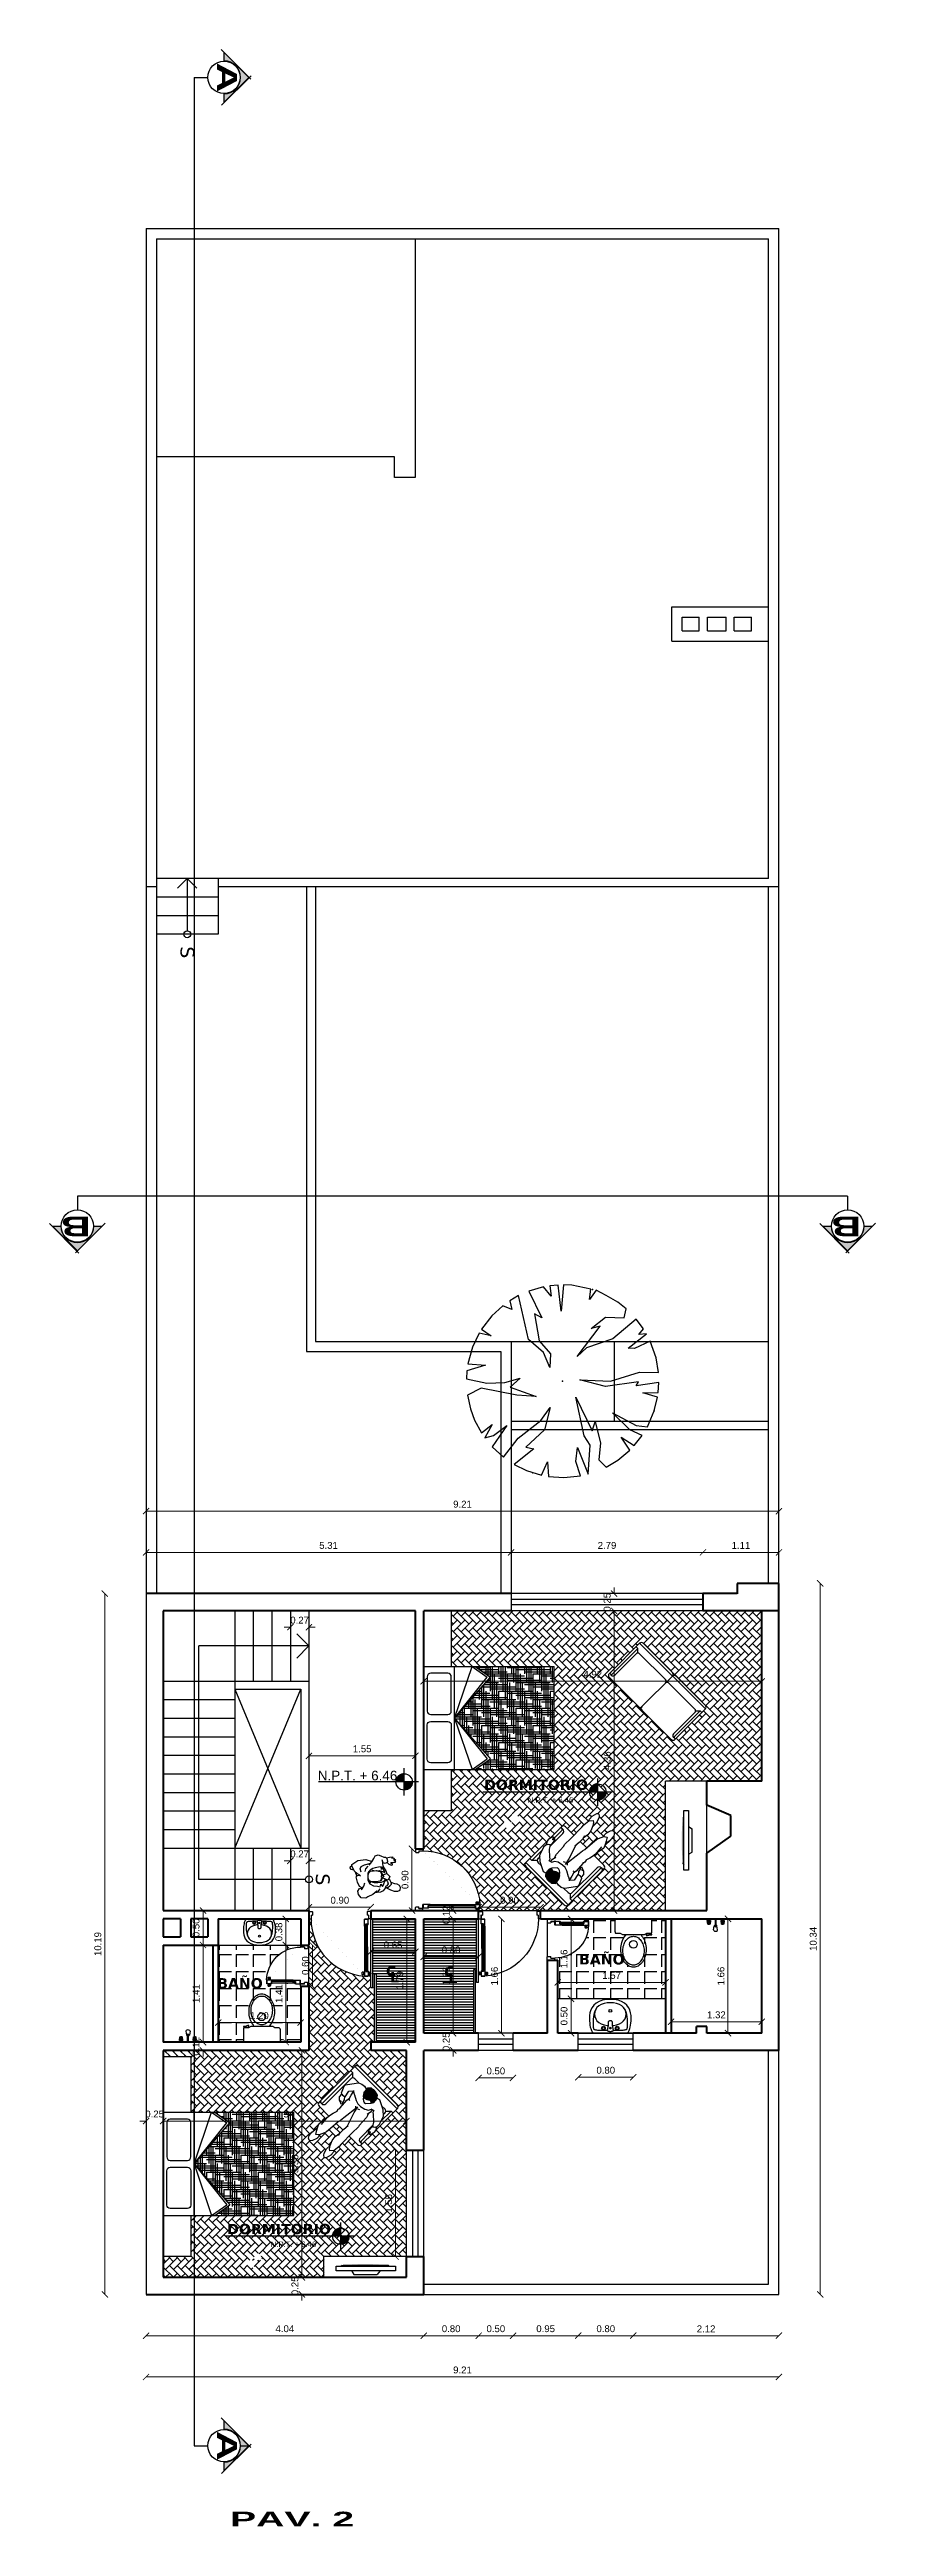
# Model space of a CAD drawing. Header units: inches. Extents: x -1.4 to 10.6, y -3.4 to 32.7.
import ezdxf
from ezdxf.enums import TextEntityAlignment as Align

# ---------------------------------------------------------------- set-up
doc = ezdxf.new("R2010")
doc.units = ezdxf.units.IN
doc.header["$MEASUREMENT"] = 0
doc.linetypes.add('0', pattern=[0])
doc.linetypes.add('CONTINUA', pattern=[0])
for name, color, linetype in [('Baño', 2, 'Continuous'), ('Closet', 86, 'Continuous'), ('Cotas', 60, 'Continuous'), ('Electrodomésticos', 34, 'Continuous'), ('Flecha', 6, 'Continuous'), ('Gradas', 3, 'Continuous'), ('Linea de corte', 30, 'Continuous'), ('Mobiliario', 2, 'Continuous'), ('Niveles', 86, 'Continuous'), ('Pared lejana', 152, 'Continuous'), ('Personas', 241, 'Continuous'), ('Puerta corrediza', 2, 'Continuous'), ('Puertas', 1, 'Continuous'), ('Texto', 98, 'Continuous'), ('Textura piso', 8, 'Continuous'), ('Vacio', 156, 'Continuous'), ('Vegetación', 3, 'Continuous'), ('Ventana', 4, 'Continuous')]:
    doc.layers.add(name, color=color, linetype=linetype)
doc.layers.add('Paredes', color=5, linetype='Continuous', lineweight=80)
doc.styles.add('SANSSERIFBOLD', font='sasb____.pfb', dxfattribs={"width": 0.85, "height": 0.6})
doc.styles.get("Standard").update_dxf_attribs({"font": 'arial.ttf'})
doc.styles.add('style1', font='arial.ttf')
doc.dimstyles.new('Cotas', dxfattribs={"dimtxt": 0.1, "dimasz": 0.09, "dimexe": 0.2, "dimexo": 0.4, "dimgap": 0.05, "dimtad": 1, "dimzin": 0, "dimdsep": 46, "dimtxsty": 'Standard', "dimblk": 'ARCHTICK', "dimcen": 0.09, "dimse1": 1, "dimse2": 1, "dimclrd": 60, "dimclre": 256, "dimadec": 0, "dimazin": 0, "dimtfac": 1, "dimtix": 1, "dimtofl": 0, "dimtmove": 1, "dimatfit": 3, "dimfxl": 0, "dimtolj": 1, "dimtzin": 0, "dimlwd": 9, "dimarcsym": 0})
pattern_1 = [(360, (-26.859753, 154.51894), (1e-17, 0.0375), [])]
pattern_2 = [(315, (-54.86967, -126.97242), (0.113137085, -3e-17), [0.24, -0.08]), (45, (-54.8131, -127.02899), (0.113137085, -3e-17), [0.24, -0.08])]
pattern_3 = [(270, (-54.86967, -126.97242), (0.2475, -5e-17), [0.18, -0.0675]), (0, (-54.86967, -126.97242), (6e-17, 0.2475), [0.18, -0.0675])]
pattern_4 = [(270, (-54.86967, -126.972422), (0.03125, -0.125), [0.5, -0.25]), (0, (-54.86967, -126.972422), (-0.125, 0.03125), [0.5, -0.25])]

msp = doc.modelspace()

# ---------------------------------------------------------------- texts
at = {"layer": 'Cotas', "color": 7, "style": 'SANSSERIFBOLD', "width": 1.9}
msp.add_text('PAV. 2', height=0.2149, dxfattribs=at).set_placement((1.221, -3.375))
at = {"layer": 'Flecha', "insert": (2.57, 6.038), "char_height": 0.2, "width": 0.10033, "attachment_point": 5, "rotation": 270}
msp.add_mtext('{\\fVerdana|b0|i0|c0|p34;S}', dxfattribs=at)
at = {"layer": 'Niveles', "attachment_point": 1, "style": 'style1'}
for insert, char_height, width in [((2.499, 7.618), 0.14, 1.84772), ((5.556, 7.232), 0.08, 0.7585), ((1.816, 0.77), 0.08, 0.7585)]:
    msp.add_mtext('N.P.T. + 6.46', dxfattribs=dict(at, insert=insert, char_height=char_height, width=width))
at = {"layer": 'Pared lejana', "insert": (0.6, 19.523), "char_height": 0.2, "width": 0.10033, "attachment_point": 5, "rotation": 270}
msp.add_mtext('{\\fVerdana|b0|i0|c0|p34;S}', dxfattribs=at)
at = {"layer": 'Texto', "char_height": 0.15, "attachment_point": 1}
for s, insert in [('{\\fVerdana|b1|i0|c0|p34;DORMITORIO}', (4.92, 7.489)), ('{\\fVerdana|b1|i0|c0|p34;BAÑO}', (6.301, 4.95)), ('{\\fVerdana|b1|i0|c0|p34;BAÑO}', (1.035, 4.601)), ('{\\fVerdana|b1|i0|c0|p34;DORMITORIO}', (1.18, 1.027))]:
    msp.add_mtext(s, dxfattribs=dict(at, insert=insert))

# ---------------------------------------------------------------- blocks, each defined once
blk = doc.blocks.new('mesa 2')
at = {"layer": 'Mobiliario'}
for p in [(153.969, 30.649), (154.269, 29.449)]:
    blk.add_line(p, (153.969, 29.449), dxfattribs=at)
blk = doc.blocks.new('CAMA DOBLE PLAZA')
at = {"color": 0}
for p, q in [((0, 1.9), (0, 0)), ((0, 1.9), (1.5, 1.9)), ((1.5, 1.9), (1.5, 0)), ((0, 1.45), (1.5, 1.45)), ((0.75, 1.45), (0, 1.196)), ((0.75, 1.45), (0.154, 0.976)), ((0.75, 1.45), (0.155, 0.929)), ((0.75, 1.45), (1.345, 0.929)), ((0.75, 1.45), (1.5, 1.196)), ((0.75, 1.45), (1.346, 0.976)), ((0, 1.196), (0.154, 0.976)), ((0, 1.15), (0.155, 0.929)), ((1.5, 1.15), (1.345, 0.929)), ((1.5, 1.196), (1.346, 0.976)), ((0, 0), (1.5, 0))]:
    blk.add_line(p, q, dxfattribs=at)
for points in [[(0.65, 1.848, -0.414214), (0.7, 1.798), (0.7, 1.548, -0.414214), (0.65, 1.498), (0.15, 1.498, -0.414214), (0.1, 1.548), (0.1, 1.798, -0.414214), (0.15, 1.848)], [(0.85, 1.848, 0.414214), (0.8, 1.798), (0.8, 1.548, 0.414214), (0.85, 1.498), (1.35, 1.498, 0.414214), (1.4, 1.548), (1.4, 1.798, 0.414214), (1.35, 1.848)]]:
    blk.add_lwpolyline(points, format="xyb", close=True, dxfattribs=at)
blk = doc.blocks.new('Cama2')
blk.add_blockref('CAMA DOBLE PLAZA', (-0.75, -1.92))
blk = doc.blocks.new('cama')
at = {"layer": 'Mobiliario'}
for p, q in [((151.059, 27.51), (151.869, 27.51)), ((151.059, 27.11), (151.059, 27.51)), ((153.369, 27.51), (153.969, 27.51)), ((153.969, 27.51), (153.969, 27.11)), ((151.869, 27.11), (151.059, 27.11)), ((153.969, 27.11), (153.369, 27.11))]:
    blk.add_line(p, q, dxfattribs=at)
at = {"layer": 'Mobiliario', "rotation": 180}
blk.add_blockref('Cama2', (152.619, 27.09), dxfattribs=at)
blk = doc.blocks.new('árbol')
at = {"layer": 'Vegetación', "linetype": 'Continuous'}
for p, q in [((103.022, 11.257), (102.78, 11.173)), ((102.78, 11.173), (102.885, 10.943)), ((103.233, 11.293), (103.022, 11.257)), ((103.228, 11.018), (103.233, 11.293)), ((103.527, 11.289), (103.382, 11.299)), ((103.382, 11.299), (103.429, 10.968)), ((103.531, 11.067), (103.527, 11.289)), ((103.594, 11.279), (103.531, 11.067)), ((103.794, 11.23), (103.594, 11.279)), ((104.026, 11.131), (103.794, 11.23)), ((102.31, 10.824), (102.213, 10.701)), ((102.44, 10.793), (102.31, 10.824)), ((102.601, 11.075), (102.458, 10.969)), ((102.458, 10.969), (102.745, 10.631)), ((102.681, 11.009), (102.601, 11.075)), ((102.879, 10.852), (102.673, 11.118)), ((102.673, 11.118), (102.681, 11.009)), ((102.885, 10.943), (102.879, 10.852)), ((103.362, 10.593), (103.228, 11.018)), ((103.429, 10.968), (103.371, 11.002)), ((103.371, 11.002), (103.439, 10.522)), ((103.822, 10.622), (104.004, 10.967)), ((104.068, 10.876), (103.822, 10.622)), ((104.004, 10.967), (104.026, 11.131)), ((104.149, 11.056), (104.068, 10.876)), ((104.297, 10.94), (104.149, 11.056)), ((104.174, 10.749), (104.297, 10.94)), ((104.362, 10.878), (104.174, 10.749)), ((104.508, 10.702), (104.362, 10.878)), ((102.113, 10.534), (102.036, 10.388)), ((102.213, 10.701), (102.113, 10.534)), ((102.43, 10.524), (102.44, 10.793)), ((102.595, 10.315), (102.43, 10.524)), ((102.745, 10.631), (102.876, 10.247)), ((103.341, 10.149), (103.362, 10.593)), ((103.439, 10.522), (103.341, 10.149)), ((103.95, 10.371), (104.255, 10.45)), ((104.255, 10.45), (104.503, 10.424)), ((104.503, 10.424), (104.61, 10.531)), ((104.61, 10.531), (104.508, 10.702)), ((102.021, 10.307), (101.966, 10.03)), ((102.174, 10.288), (102.021, 10.307)), ((102.036, 10.388), (102.174, 10.288)), ((103.003, 10.112), (102.559, 10.443)), ((102.559, 10.443), (102.595, 10.315)), ((102.876, 10.247), (103.003, 10.112)), ((103.594, 10.09), (104.083, 10.327)), ((104.154, 10.211), (103.594, 10.09)), ((104.083, 10.327), (103.95, 10.371)), ((104.292, 10.298), (104.154, 10.211)), ((104.711, 10.271), (104.292, 10.298)), ((104.325, 10.116), (104.711, 10.271)), ((104.527, 10.09), (104.325, 10.116)), ((104.737, 10.158), (104.527, 10.09)), ((104.761, 9.914), (104.737, 10.158)), ((101.966, 10.03), (101.96, 9.91)), ((101.96, 9.91), (102.343, 9.876)), ((102.343, 9.876), (101.962, 9.831)), ((101.962, 9.831), (101.972, 9.713)), ((101.972, 9.713), (102.125, 9.729)), ((102.125, 9.729), (101.988, 9.622)), ((104.746, 9.691), (104.761, 9.914)), ((101.988, 9.622), (102.05, 9.404)), ((102.05, 9.404), (102.439, 9.596)), ((102.756, 9.4), (102.116, 9.256)), ((102.439, 9.596), (102.381, 9.491)), ((102.381, 9.491), (102.775, 9.556)), ((102.943, 9.618), (102.756, 9.4)), ((102.775, 9.556), (102.961, 9.721)), ((103.16, 9.711), (102.943, 9.618)), ((102.961, 9.721), (103.16, 9.711)), ((103.447, 9.136), (103.584, 9.511)), ((103.584, 9.511), (103.563, 9.23)), ((103.934, 9.583), (103.744, 9.715)), ((103.744, 9.715), (104.067, 9.633)), ((104.191, 9.251), (103.934, 9.583)), ((104.067, 9.633), (104.321, 9.364)), ((104.321, 9.364), (104.344, 9.481)), ((104.344, 9.481), (104.57, 9.191)), ((104.532, 9.676), (104.746, 9.691)), ((104.727, 9.59), (104.532, 9.676)), ((104.57, 9.191), (104.658, 9.371)), ((104.658, 9.371), (104.727, 9.59)), ((102.116, 9.256), (102.19, 9.129)), ((102.19, 9.129), (102.32, 9.161)), ((102.32, 9.161), (102.265, 9.026)), ((102.265, 9.026), (102.412, 8.868)), ((103.382, 9.056), (103.315, 9.28)), ((103.315, 9.28), (103.447, 9.136)), ((103.391, 8.797), (103.382, 9.056)), ((103.563, 9.23), (103.464, 8.711)), ((104.152, 8.891), (104.006, 9.086)), ((104.006, 9.086), (104.313, 8.871)), ((104.467, 9.039), (104.191, 9.251)), ((104.313, 8.871), (104.467, 9.039)), ((102.412, 8.868), (102.604, 8.719)), ((102.604, 8.719), (102.703, 8.857)), ((102.703, 8.857), (102.664, 8.683)), ((102.664, 8.683), (102.865, 8.588)), ((103.107, 8.521), (103.127, 8.774)), ((103.127, 8.774), (103.209, 8.506)), ((103.325, 8.498), (103.391, 8.797)), ((103.464, 8.711), (103.564, 8.512)), ((103.928, 8.617), (104.112, 8.716)), ((104.112, 8.716), (103.991, 8.873)), ((103.991, 8.873), (104.185, 8.766)), ((104.185, 8.766), (104.152, 8.891)), ((102.865, 8.588), (103.107, 8.521)), ((103.209, 8.506), (103.325, 8.498)), ((103.564, 8.512), (103.764, 8.557)), ((103.764, 8.557), (103.928, 8.617))]:
    blk.add_line(p, q, dxfattribs=at)
for p in [(103.794, 11.23), (102.029, 10.332), (103.361, 9.898), (103.361, 9.898), (104.693, 9.465), (102.927, 8.566)]:
    blk.add_point(p, dxfattribs=at)
blk = doc.blocks.new('Baño')
at = {"layer": 'Baño'}
for p, q in [((148.221, 39.756, 0.32), (148.205, 39.756, 0.32)), ((148.242, 39.831), (148.221, 39.798)), ((148.221, 39.798), (148.221, 39.479)), ((148.242, 39.892), (148.242, 39.831)), ((148.26, 39.905), (148.431, 39.905)), ((148.449, 39.385), (148.449, 39.892)), ((148.221, 39.521, 0.32), (148.204, 39.521, 0.32)), ((148.208, 39.451, 0.62), (148.208, 39.436, 0.62)), ((148.229, 39.451, 0.62), (148.208, 39.451, 0.62)), ((148.208, 39.436, 0.62), (148.218, 39.397, 0.62)), ((148.218, 39.397, 0.62), (148.218, 39.371, 0.62)), ((148.218, 39.371, 0.62), (148.229, 39.371, 0.62)), ((148.221, 39.479), (148.242, 39.445)), ((148.229, 39.371, 0.62), (148.229, 39.451, 0.62)), ((148.242, 39.445), (148.242, 39.385)), ((148.26, 39.372), (148.431, 39.372))]:
    blk.add_line(p, q, dxfattribs=at)
for points in [[(147.745, 39.638, -0.132415), (147.763, 39.705, -0.106686), (147.821, 39.769, -0.083213), (147.902, 39.808, -0.071868), (148.005, 39.823, -0.071868), (148.107, 39.808, -0.102933), (148.205, 39.756, -0.106686)], [(148.204, 39.521, -0.025691), (148.188, 39.508, -0.083213), (148.107, 39.468, -0.071868), (148.005, 39.454, -0.071868), (147.902, 39.468, -0.083213), (147.821, 39.508, -0.106686), (147.763, 39.571, -0.132415), (147.745, 39.638, -0.132415)]]:
    blk.add_lwpolyline(points, format="xyb", dxfattribs=at)
blk.add_lwpolyline([(147.986, 39.793, -0.074259), (148.069, 39.78, -0.084949), (148.134, 39.748, -0.106298), (148.181, 39.695, -0.128632), (148.196, 39.638, -0.128632), (148.181, 39.582, -0.106298), (148.134, 39.529, -0.084949), (148.069, 39.496, -0.074259), (147.986, 39.484, -0.074259), (147.903, 39.496, -0.084949), (147.838, 39.529, -0.106298), (147.791, 39.582, -0.128632), (147.777, 39.638, -0.128632), (147.791, 39.695, -0.106298), (147.838, 39.748, -0.084949), (147.903, 39.78, -0.074259)], format="xyb", close=True, dxfattribs=at)
blk.add_circle((148.079, 39.639), 0.0562, dxfattribs=at)
for centre, start, end in [((148.255, 39.893), 69.6901, 184.0497), ((148.436, 39.893), 355.9503, 110.3099), ((148.255, 39.384), 175.9503, 290.3099), ((148.436, 39.384), 249.6901, 4.0497)]:
    blk.add_arc(centre, 0.0132, start, end, dxfattribs=at)
blk = doc.blocks.new('lavacaras')
at = {"layer": 'Baño', "linetype": '0'}
for p, q in [((152.068, 37.913), (152.066, 37.873)), ((152.066, 37.873), (152.067, 37.835)), ((152.067, 37.835), (152.07, 37.801)), ((152.074, 37.954), (152.068, 37.913)), ((152.086, 37.995), (152.074, 37.954)), ((152.104, 38.033), (152.086, 37.995)), ((152.13, 38.067), (152.104, 38.033)), ((152.122, 37.861), (152.12, 37.829)), ((152.125, 37.895), (152.122, 37.861)), ((152.131, 37.93), (152.125, 37.895)), ((152.164, 38.096), (152.13, 38.067)), ((152.141, 37.965), (152.131, 37.93)), ((152.155, 37.999), (152.141, 37.965)), ((152.145, 37.968), (152.141, 37.934)), ((152.141, 37.934), (152.145, 37.9)), ((152.157, 38), (152.145, 37.968)), ((152.145, 37.9), (152.157, 37.867)), ((152.176, 38.029), (152.155, 37.999)), ((152.176, 38.03), (152.157, 38)), ((152.157, 37.867), (152.176, 37.837)), ((152.207, 38.119), (152.164, 38.096)), ((152.204, 38.055), (152.176, 38.029)), ((152.204, 38.055), (152.176, 38.03)), ((152.176, 37.837), (152.204, 37.812)), ((152.238, 38.075), (152.204, 38.055)), ((152.238, 38.075), (152.204, 38.055)), ((152.257, 38.136), (152.207, 38.119)), ((152.279, 38.09), (152.238, 38.075)), ((152.279, 38.089), (152.238, 38.075)), ((152.313, 38.145), (152.257, 38.136)), ((152.324, 38.098), (152.279, 38.089)), ((152.324, 38.098), (152.279, 38.09)), ((152.37, 38.149), (152.313, 38.145)), ((152.37, 38.101), (152.324, 38.098)), ((152.37, 38.101), (152.324, 38.098)), ((152.348, 37.83), (152.35, 37.834)), ((152.35, 37.834), (152.353, 37.836)), ((152.353, 37.836), (152.356, 37.839)), ((152.356, 37.839), (152.359, 37.84)), ((152.359, 37.84), (152.363, 37.841)), ((152.363, 37.841), (152.366, 37.842)), ((152.366, 37.842), (152.37, 37.842)), ((152.428, 38.145), (152.37, 38.149)), ((152.417, 38.098), (152.37, 38.101)), ((152.417, 38.098), (152.37, 38.101)), ((152.37, 37.842), (152.374, 37.842)), ((152.374, 37.842), (152.378, 37.841)), ((152.378, 37.841), (152.382, 37.84)), ((152.382, 37.84), (152.385, 37.839)), ((152.385, 37.839), (152.388, 37.836)), ((152.388, 37.836), (152.391, 37.834)), ((152.391, 37.834), (152.393, 37.83)), ((152.461, 38.089), (152.417, 38.098)), ((152.461, 38.09), (152.417, 38.098)), ((152.483, 38.136), (152.428, 38.145)), ((152.502, 38.075), (152.461, 38.09)), ((152.502, 38.075), (152.461, 38.089)), ((152.534, 38.119), (152.483, 38.136)), ((152.537, 38.055), (152.502, 38.075)), ((152.537, 38.055), (152.502, 38.075)), ((152.577, 38.096), (152.534, 38.119)), ((152.564, 38.029), (152.537, 38.055)), ((152.564, 38.03), (152.537, 38.055)), ((152.537, 37.812), (152.564, 37.837)), ((152.584, 38), (152.564, 38.03)), ((152.585, 37.999), (152.564, 38.029)), ((152.564, 37.837), (152.584, 37.867)), ((152.611, 38.067), (152.577, 38.096)), ((152.596, 37.968), (152.584, 38)), ((152.584, 37.867), (152.596, 37.9)), ((152.6, 37.965), (152.585, 37.999)), ((152.599, 37.934), (152.596, 37.968)), ((152.596, 37.9), (152.599, 37.934)), ((152.61, 37.93), (152.6, 37.965)), ((152.616, 37.895), (152.61, 37.93)), ((152.637, 38.033), (152.611, 38.067)), ((152.619, 37.861), (152.616, 37.895)), ((152.62, 37.829), (152.619, 37.861)), ((152.655, 37.995), (152.637, 38.033)), ((152.666, 37.954), (152.655, 37.995)), ((152.672, 37.913), (152.666, 37.954)), ((152.67, 37.801), (152.673, 37.835)), ((152.674, 37.873), (152.672, 37.913)), ((152.673, 37.835), (152.674, 37.873)), ((152.07, 37.801), (152.074, 37.772)), ((152.074, 37.772), (152.079, 37.747)), ((152.079, 37.747), (152.085, 37.727)), ((152.085, 37.727), (152.09, 37.71)), ((152.09, 37.71), (152.096, 37.697)), ((152.096, 37.697), (152.102, 37.686)), ((152.102, 37.686), (152.107, 37.678)), ((152.107, 37.678), (152.111, 37.671)), ((152.111, 37.671), (152.115, 37.666)), ((152.115, 37.666), (152.118, 37.663)), ((152.118, 37.663), (152.121, 37.66)), ((152.12, 37.829), (152.12, 37.8)), ((152.12, 37.8), (152.12, 37.777)), ((152.12, 37.777), (152.121, 37.758)), ((152.121, 37.758), (152.122, 37.743)), ((152.121, 37.66), (152.125, 37.658)), ((152.122, 37.743), (152.123, 37.731)), ((152.123, 37.731), (152.126, 37.723)), ((152.125, 37.658), (152.129, 37.657)), ((152.126, 37.723), (152.131, 37.716)), ((152.129, 37.657), (152.134, 37.656)), ((152.13, 37.656), (152.61, 37.656)), ((152.131, 37.716), (152.137, 37.712)), ((152.134, 37.656), (152.14, 37.656)), ((152.137, 37.712), (152.145, 37.709)), ((152.14, 37.656), (152.149, 37.656)), ((152.145, 37.709), (152.156, 37.706)), ((152.149, 37.656), (152.159, 37.656)), ((152.156, 37.706), (152.168, 37.704)), ((152.159, 37.656), (152.172, 37.656)), ((152.168, 37.704), (152.183, 37.703)), ((152.172, 37.656), (152.186, 37.656)), ((152.183, 37.703), (152.199, 37.702)), ((152.186, 37.656), (152.202, 37.656)), ((152.199, 37.702), (152.217, 37.702)), ((152.202, 37.656), (152.219, 37.656)), ((152.204, 37.812), (152.238, 37.792)), ((152.217, 37.702), (152.237, 37.701)), ((152.219, 37.656), (152.238, 37.656)), ((152.237, 37.701), (152.257, 37.701)), ((152.238, 37.792), (152.279, 37.778)), ((152.238, 37.656), (152.258, 37.656)), ((152.257, 37.701), (152.279, 37.701)), ((152.258, 37.656), (152.279, 37.656)), ((152.279, 37.778), (152.324, 37.769)), ((152.279, 37.701), (152.301, 37.701)), ((152.279, 37.656), (152.301, 37.656)), ((152.301, 37.701), (152.324, 37.701)), ((152.301, 37.656), (152.324, 37.656)), ((152.324, 37.769), (152.343, 37.768)), ((152.324, 37.701), (152.33, 37.701)), ((152.324, 37.656), (152.347, 37.656)), ((152.329, 37.703), (152.33, 37.71)), ((152.33, 37.698), (152.329, 37.703)), ((152.33, 37.71), (152.332, 37.717)), ((152.331, 37.693), (152.33, 37.698)), ((152.332, 37.69), (152.331, 37.693)), ((152.332, 37.717), (152.333, 37.726)), ((152.334, 37.687), (152.332, 37.69)), ((152.333, 37.726), (152.336, 37.735)), ((152.337, 37.685), (152.334, 37.687)), ((152.336, 37.735), (152.338, 37.744)), ((152.341, 37.683), (152.337, 37.685)), ((152.338, 37.744), (152.34, 37.753)), ((152.34, 37.753), (152.342, 37.763)), ((152.345, 37.682), (152.341, 37.683)), ((152.342, 37.763), (152.343, 37.772)), ((152.343, 37.772), (152.344, 37.78)), ((152.344, 37.78), (152.345, 37.789)), ((152.345, 37.821), (152.346, 37.826)), ((152.345, 37.816), (152.345, 37.821)), ((152.345, 37.81), (152.345, 37.816)), ((152.345, 37.803), (152.345, 37.81)), ((152.345, 37.796), (152.345, 37.803)), ((152.345, 37.789), (152.345, 37.796)), ((152.349, 37.681), (152.345, 37.682)), ((152.346, 37.826), (152.348, 37.83)), ((152.347, 37.656), (152.37, 37.656)), ((152.354, 37.68), (152.349, 37.681)), ((152.36, 37.68), (152.354, 37.68)), ((152.365, 37.679), (152.36, 37.68)), ((152.37, 37.679), (152.365, 37.679)), ((152.376, 37.679), (152.37, 37.679)), ((152.37, 37.656), (152.394, 37.656)), ((152.381, 37.68), (152.376, 37.679)), ((152.386, 37.68), (152.381, 37.68)), ((152.391, 37.681), (152.386, 37.68)), ((152.396, 37.682), (152.391, 37.681)), ((152.393, 37.83), (152.394, 37.826)), ((152.394, 37.826), (152.395, 37.821)), ((152.394, 37.656), (152.417, 37.656)), ((152.395, 37.821), (152.396, 37.816)), ((152.396, 37.816), (152.396, 37.81)), ((152.396, 37.81), (152.396, 37.803)), ((152.396, 37.803), (152.396, 37.796)), ((152.396, 37.796), (152.396, 37.789)), ((152.396, 37.789), (152.396, 37.78)), ((152.396, 37.78), (152.397, 37.772)), ((152.4, 37.683), (152.396, 37.682)), ((152.397, 37.772), (152.399, 37.763)), ((152.398, 37.768), (152.417, 37.769)), ((152.399, 37.763), (152.401, 37.753)), ((152.403, 37.685), (152.4, 37.683)), ((152.401, 37.753), (152.403, 37.744)), ((152.403, 37.744), (152.405, 37.735)), ((152.406, 37.687), (152.403, 37.685)), ((152.405, 37.735), (152.407, 37.726)), ((152.408, 37.69), (152.406, 37.687)), ((152.407, 37.726), (152.409, 37.717)), ((152.41, 37.693), (152.408, 37.69)), ((152.409, 37.717), (152.41, 37.71)), ((152.41, 37.71), (152.411, 37.703)), ((152.411, 37.698), (152.41, 37.693)), ((152.411, 37.703), (152.411, 37.698)), ((152.411, 37.701), (152.417, 37.701)), ((152.417, 37.769), (152.461, 37.778)), ((152.417, 37.701), (152.44, 37.701)), ((152.417, 37.656), (152.439, 37.656)), ((152.439, 37.656), (152.461, 37.656)), ((152.44, 37.701), (152.462, 37.701)), ((152.461, 37.778), (152.502, 37.792)), ((152.461, 37.656), (152.482, 37.656)), ((152.462, 37.701), (152.483, 37.701)), ((152.482, 37.656), (152.502, 37.656)), ((152.483, 37.701), (152.504, 37.701)), ((152.502, 37.792), (152.537, 37.812)), ((152.502, 37.656), (152.521, 37.656)), ((152.504, 37.701), (152.523, 37.702)), ((152.521, 37.656), (152.539, 37.656)), ((152.523, 37.702), (152.541, 37.702)), ((152.539, 37.656), (152.555, 37.656)), ((152.541, 37.702), (152.558, 37.703)), ((152.555, 37.656), (152.569, 37.656)), ((152.558, 37.703), (152.572, 37.704)), ((152.569, 37.656), (152.582, 37.656)), ((152.572, 37.704), (152.585, 37.706)), ((152.582, 37.656), (152.592, 37.656)), ((152.585, 37.706), (152.595, 37.709)), ((152.592, 37.656), (152.6, 37.656)), ((152.595, 37.709), (152.604, 37.712)), ((152.6, 37.656), (152.607, 37.656)), ((152.604, 37.712), (152.61, 37.716)), ((152.607, 37.656), (152.612, 37.657)), ((152.61, 37.716), (152.614, 37.723)), ((152.612, 37.657), (152.616, 37.658)), ((152.614, 37.723), (152.617, 37.731)), ((152.616, 37.658), (152.619, 37.66)), ((152.617, 37.731), (152.619, 37.743)), ((152.619, 37.743), (152.62, 37.758)), ((152.619, 37.66), (152.623, 37.663)), ((152.62, 37.8), (152.62, 37.829)), ((152.62, 37.777), (152.62, 37.8)), ((152.62, 37.758), (152.62, 37.777)), ((152.623, 37.663), (152.626, 37.666)), ((152.626, 37.666), (152.629, 37.671)), ((152.629, 37.671), (152.634, 37.678)), ((152.634, 37.678), (152.639, 37.686)), ((152.639, 37.686), (152.645, 37.697)), ((152.645, 37.697), (152.65, 37.71)), ((152.65, 37.71), (152.656, 37.727)), ((152.656, 37.727), (152.661, 37.747)), ((152.661, 37.747), (152.666, 37.772)), ((152.666, 37.772), (152.67, 37.801))]:
    blk.add_line(p, q, dxfattribs=at)
for centre, radius in [((152.37, 37.981), 0.02), ((152.27, 37.731), 0.0275), ((152.27, 37.731), 0.02), ((152.37, 37.731), 0.0125), ((152.47, 37.731), 0.0275), ((152.47, 37.731), 0.02)]:
    blk.add_circle(centre, radius, dxfattribs=at)
blk = doc.blocks.new('ducha')
at = {"layer": 'Baño'}
for p, q in [((158.964, 34.053), (158.914, 34.053)), ((158.914, 34.053), (158.919, 34.003)), ((158.959, 34.003), (158.919, 34.003)), ((158.924, 34.073), (158.924, 34.053)), ((158.929, 34.003), (158.929, 34.053)), ((158.949, 34.003), (158.949, 34.053)), ((158.954, 34.073), (158.954, 34.053)), ((158.964, 34.053), (158.959, 34.003)), ((159.009, 33.92), (159.019, 33.976)), ((159.032, 34.068), (159.032, 33.976)), ((159.045, 34.068), (159.045, 33.976)), ((159.069, 33.92), (159.059, 33.976)), ((159.164, 34.053), (159.114, 34.053)), ((159.114, 34.053), (159.119, 34.003)), ((159.159, 34.003), (159.119, 34.003)), ((159.124, 34.073), (159.124, 34.053)), ((159.129, 34.003), (159.129, 34.053)), ((159.149, 34.003), (159.149, 34.053)), ((159.154, 34.073), (159.154, 34.053)), ((159.164, 34.053), (159.159, 34.003))]:
    blk.add_line(p, q, dxfattribs=at)
for points in [[(158.969, 34.078), (158.969, 34.073), (158.909, 34.073), (158.909, 34.078)], [(158.949, 34.003), (158.949, 34.001), (158.929, 34.001), (158.929, 34.003)], [(159.064, 34.078), (159.064, 34.073), (159.014, 34.073), (159.014, 34.078)], [(159.064, 34.073), (159.045, 34.068), (159.032, 34.068), (159.014, 34.073)], [(159.169, 34.078), (159.169, 34.073), (159.109, 34.073), (159.109, 34.078)], [(159.149, 34.003), (159.149, 34.001), (159.129, 34.001), (159.129, 34.003)]]:
    blk.add_lwpolyline(points, close=True, dxfattribs=at)
for centre in [(159.039, 34.007), (159.039, 33.976)]:
    blk.add_arc(centre, 0.0065, 180, 0, dxfattribs=at)
for centre, major_axis, ratio, start_param, end_param in [((159.039, 33.92), (-0.03, 0.0001), 0.720787, 0.005196, 3.146789), ((159.039, 33.976), (-0.02, 0), 0.707206, -1.239757, 4.38135)]:
    blk.add_ellipse(centre, major_axis=major_axis, ratio=ratio, start_param=start_param, end_param=end_param, dxfattribs=at)
blk = doc.blocks.new('sillon2')
at = {"layer": 'Mobiliario'}
for p, q in [((146.988, 39.61), (146.988, 39.636)), ((148.304, 39.672), (147.024, 39.672)), ((147.664, 39.008), (147.664, 39.636)), ((148.34, 39.61), (148.34, 39.636)), ((146.988, 39.008), (146.988, 39.61)), ((147.006, 39.628), (147.024, 39.628)), ((147.024, 39.08), (147.024, 39.61)), ((147.06, 39.152), (147.06, 39.592)), ((148.268, 39.592), (148.268, 39.152)), ((148.322, 39.628), (148.304, 39.628)), ((148.304, 39.08), (148.304, 39.61)), ((148.34, 39.61), (148.34, 39.008)), ((147.024, 39.08), (146.988, 39.08)), ((147.07, 39.126), (147.024, 39.08)), ((148.304, 38.972), (147.024, 38.972)), ((147.628, 39.116), (147.095, 39.116)), ((148.232, 39.116), (147.7, 39.116)), ((148.258, 39.126), (148.304, 39.08)), ((148.304, 39.08), (148.34, 39.08))]:
    blk.add_line(p, q, dxfattribs=at)
blk.add_lwpolyline([(148.34, 39.008), (146.988, 39.008)], dxfattribs=at)
for centre, radius, start, end in [((147.024, 39.636), 0.0359, 90, 180), ((147.628, 39.636), 0.0359, 0, 90), ((147.7, 39.636), 0.0359, 90, 180), ((148.304, 39.636), 0.0359, 0, 90), ((147.006, 39.61), 0.0179, 0, 180), ((147.024, 39.592), 0.0359, 0, 90), ((148.304, 39.592), 0.0359, 90, 180), ((148.322, 39.61), 0.0179, 0, 180), ((147.024, 39.008), 0.0359, 180, 270), ((147.095, 39.152), 0.0359, 180, 270), ((147.628, 39.152), 0.0359, 270, 0), ((147.628, 39.008), 0.0359, 270, 0), ((147.7, 39.152), 0.0359, 180, 270), ((147.7, 39.008), 0.0359, 180, 270), ((148.232, 39.152), 0.0359, 270, 0), ((148.304, 39.008), 0.0359, 270, 0)]:
    blk.add_arc(centre, radius, start, end, dxfattribs=at)
blk = doc.blocks.new('letras')
at = {"layer": 'Texto', "char_height": 0.15, "attachment_point": 1}
for s, insert in [('{\\fVerdana|b1|i0|c0|p34;C}', (151.832, 33.266)), ('{\\fVerdana|b1|i0|c0|p34;L}', (151.892, 33.18))]:
    blk.add_mtext(s, dxfattribs=dict(at, insert=insert))
blk = doc.blocks.new('puerta2')
at = {"layer": 'Puertas'}
for p, q in [((150.338, 38.722), (150.338, 38.614)), ((150.338, 38.722), (150.385, 38.722)), ((150.338, 38.722), (150.338, 38.614)), ((150.338, 38.722), (150.385, 38.722)), ((150.338, 38.614), (150.369, 38.614)), ((150.338, 38.614), (150.369, 38.614)), ((150.369, 38.67), (150.369, 38.614)), ((150.369, 38.67), (150.392, 38.67)), ((150.369, 38.67), (150.369, 38.614)), ((150.369, 38.67), (150.392, 38.67)), ((150.371, 38.668), (150.371, 38.614)), ((150.373, 38.668), (150.371, 38.668)), ((150.371, 38.668), (150.371, 38.614)), ((150.373, 38.668), (150.371, 38.668)), ((150.371, 38.614), (150.373, 38.614)), ((150.371, 38.614), (150.373, 38.614)), ((150.373, 38.668), (150.373, 38.614)), ((150.373, 38.668), (150.373, 38.614)), ((150.375, 38.612), (150.375, 38.61)), ((150.375, 38.612), (150.429, 38.612)), ((150.375, 38.612), (150.375, 38.61)), ((150.375, 38.612), (150.429, 38.612)), ((150.429, 38.61), (150.375, 38.61)), ((150.429, 38.61), (150.375, 38.61)), ((150.375, 38.541), (150.375, 38.608)), ((150.429, 38.608), (150.375, 38.608)), ((150.375, 38.608), (150.429, 38.608)), ((150.375, 38.541), (150.375, 38.608)), ((150.429, 38.608), (150.375, 38.608)), ((150.375, 38.608), (150.429, 38.608)), ((150.385, 38.722), (150.392, 38.715)), ((150.385, 38.722), (150.392, 38.715)), ((150.392, 38.715), (150.392, 38.67)), ((150.392, 38.715), (150.392, 38.67)), ((150.429, 38.61), (150.429, 38.612)), ((150.429, 38.61), (150.429, 38.612)), ((150.429, 38.507), (150.429, 38.608)), ((150.429, 38.507), (150.429, 38.608)), ((151.191, 38.722), (151.184, 38.715)), ((151.191, 38.722), (151.184, 38.715)), ((151.184, 38.715), (151.184, 38.67)), ((151.184, 38.715), (151.184, 38.67)), ((151.206, 38.67), (151.184, 38.67)), ((151.206, 38.67), (151.184, 38.67)), ((151.238, 38.722), (151.191, 38.722)), ((151.238, 38.722), (151.191, 38.722)), ((151.206, 38.67), (151.206, 38.614)), ((151.206, 38.67), (151.206, 38.614)), ((151.238, 38.614), (151.206, 38.614)), ((151.238, 38.614), (151.206, 38.614)), ((151.238, 38.722), (151.238, 38.614)), ((151.238, 38.722), (151.238, 38.614)), ((150.408, 38.541), (150.375, 38.541)), ((150.408, 38.541), (150.375, 38.541)), ((150.382, 38.539), (150.375, 38.539)), ((150.382, 38.539), (150.375, 38.539)), ((150.382, 38.532), (150.382, 38.539)), ((150.382, 38.532), (150.382, 38.539)), ((150.385, 38.183), (150.385, 38.539)), ((150.385, 38.208), (150.385, 38.539)), ((150.385, 38.539), (150.406, 38.539)), ((150.406, 38.539), (150.385, 38.539)), ((150.385, 38.183), (150.385, 38.539)), ((150.385, 38.208), (150.385, 38.539)), ((150.385, 38.539), (150.406, 38.539)), ((150.406, 38.539), (150.385, 38.539)), ((150.385, 38.208), (150.385, 37.852)), ((150.385, 38.208), (150.385, 37.852)), ((150.406, 38.5), (150.405, 38.499)), ((150.406, 38.5), (150.405, 38.499)), ((150.406, 38.498), (150.405, 38.499)), ((150.406, 38.498), (150.405, 38.499)), ((150.406, 38.5), (150.406, 38.539)), ((150.406, 38.5), (150.406, 38.539)), ((150.406, 38.183), (150.406, 38.498)), ((150.406, 38.208), (150.406, 38.498)), ((150.406, 38.183), (150.406, 38.498)), ((150.406, 38.208), (150.406, 38.498)), ((150.406, 38.208), (150.406, 37.893)), ((150.406, 38.208), (150.406, 37.893)), ((150.408, 38.5), (150.408, 38.541)), ((150.408, 38.5), (150.408, 38.541)), ((150.423, 38.5), (150.408, 38.5)), ((150.423, 38.5), (150.408, 38.5)), ((150.413, 38.5), (150.413, 37.891)), ((150.413, 38.5), (150.413, 37.891)), ((150.419, 38.5), (150.419, 37.891)), ((150.419, 38.5), (150.419, 37.891)), ((150.423, 38.5), (150.429, 38.507)), ((150.423, 38.5), (150.429, 38.507)), ((150.426, 38.503), (150.426, 37.888)), ((150.426, 38.503), (150.426, 37.888)), ((150.428, 38.505), (150.428, 37.886)), ((150.428, 38.505), (150.428, 37.886)), ((150.429, 38.507), (150.429, 37.884)), ((150.429, 38.507), (150.429, 37.884)), ((150.359, 37.837), (150.35, 37.839)), ((150.359, 37.837), (150.35, 37.839)), ((150.359, 37.837), (150.359, 37.803)), ((150.359, 37.837), (150.359, 37.803)), ((150.371, 37.846), (150.375, 37.846)), ((150.371, 37.846), (150.375, 37.846)), ((150.382, 37.852), (150.375, 37.852)), ((150.382, 37.852), (150.375, 37.852)), ((150.408, 37.85), (150.375, 37.85)), ((150.375, 37.85), (150.375, 37.783)), ((150.408, 37.85), (150.375, 37.85)), ((150.375, 37.85), (150.375, 37.783)), ((150.382, 37.859), (150.382, 37.852)), ((150.382, 37.859), (150.382, 37.852)), ((150.385, 38.183), (150.385, 37.852)), ((150.385, 38.183), (150.385, 37.852)), ((150.385, 37.852), (150.406, 37.852)), ((150.406, 37.852), (150.385, 37.852)), ((150.385, 37.852), (150.406, 37.852)), ((150.406, 37.852), (150.385, 37.852)), ((150.406, 37.893), (150.405, 37.892)), ((150.406, 37.893), (150.405, 37.892)), ((150.406, 37.891), (150.405, 37.892)), ((150.406, 37.891), (150.405, 37.892)), ((150.406, 38.183), (150.406, 37.893)), ((150.406, 38.183), (150.406, 37.893)), ((150.406, 37.891), (150.406, 37.852)), ((150.406, 37.891), (150.406, 37.852)), ((150.408, 37.891), (150.408, 37.85)), ((150.423, 37.891), (150.408, 37.891)), ((150.408, 37.891), (150.408, 37.85)), ((150.423, 37.891), (150.408, 37.891)), ((150.423, 37.891), (150.429, 37.884)), ((150.423, 37.891), (150.429, 37.884)), ((150.429, 37.884), (150.429, 37.783)), ((150.429, 37.884), (150.429, 37.783)), ((150.434, 37.846), (150.429, 37.846)), ((150.434, 37.846), (150.429, 37.846)), ((150.446, 37.837), (150.457, 37.839)), ((150.446, 37.837), (150.457, 37.839)), ((150.446, 37.837), (150.446, 37.803)), ((150.446, 37.837), (150.446, 37.803)), ((150.341, 37.824), (150.338, 37.824)), ((150.338, 37.824), (150.338, 37.816)), ((150.341, 37.824), (150.338, 37.824)), ((150.338, 37.824), (150.338, 37.816)), ((150.338, 37.816), (150.341, 37.816)), ((150.338, 37.816), (150.341, 37.816)), ((150.341, 37.831), (150.341, 37.809)), ((150.341, 37.831), (150.341, 37.809)), ((150.341, 37.816), (150.341, 37.824)), ((150.341, 37.816), (150.341, 37.824)), ((150.359, 37.803), (150.35, 37.8)), ((150.359, 37.803), (150.35, 37.8)), ((150.359, 37.83), (150.365, 37.83)), ((150.359, 37.83), (150.365, 37.83)), ((150.359, 37.81), (150.365, 37.81)), ((150.359, 37.81), (150.365, 37.81)), ((150.365, 37.83), (150.365, 37.81)), ((150.365, 37.83), (150.365, 37.81)), ((150.371, 37.794), (150.375, 37.794)), ((150.371, 37.794), (150.375, 37.794)), ((150.429, 37.783), (150.375, 37.783)), ((150.375, 37.783), (150.429, 37.783)), ((150.429, 37.783), (150.375, 37.783)), ((150.375, 37.783), (150.429, 37.783)), ((150.434, 37.794), (150.429, 37.794)), ((150.434, 37.794), (150.429, 37.794)), ((150.446, 37.83), (150.44, 37.83)), ((150.44, 37.83), (150.44, 37.81)), ((150.446, 37.83), (150.44, 37.83)), ((150.44, 37.83), (150.44, 37.81)), ((150.446, 37.81), (150.44, 37.81)), ((150.446, 37.81), (150.44, 37.81)), ((150.446, 37.803), (150.457, 37.8)), ((150.446, 37.803), (150.457, 37.8)), ((150.466, 37.831), (150.466, 37.809)), ((150.466, 37.831), (150.466, 37.809))]:
    blk.add_line(p, q, dxfattribs=at)
at = {"layer": 'Puertas', "extrusion": (0, 0, -1)}
for centre, major_axis, start_param, end_param in [((150.373, 38.612), (0.00153, 0.00153), -1.570796, 4.712389), ((150.373, 38.612), (0.00153, 0.00153), -1.570796, 4.712389), ((150.377, 38.611), (-0.587, 0.587), 2.35245, 3.863557), ((150.382, 38.539), (0.00485, 0.00485), 2.356194, 3.926991), ((150.382, 38.539), (0.00485, 0.00485), 2.356194, 3.926991), ((150.349, 37.831), (0.00575, 0.00575), 3.926991, 5.579394), ((150.349, 37.831), (0.00575, 0.00575), 3.926991, 5.579394), ((150.345, 37.846), (-0.0182, 0.0182), 2.357943, 3.03977), ((150.345, 37.846), (-0.0182, 0.0182), 2.357943, 3.03977), ((150.382, 37.852), (-0.00485, 0.00485), 5.497787, 7.068583), ((150.382, 37.852), (-0.00485, 0.00485), 5.497787, 7.068583), ((150.46, 37.846), (-0.0182, 0.0182), 4.814212, 5.496038), ((150.46, 37.846), (-0.0182, 0.0182), 4.814212, 5.496038), ((150.458, 37.831), (-0.00575, 0.00575), 0.703791, 2.356194), ((150.458, 37.831), (-0.00575, 0.00575), 0.703791, 2.356194), ((150.349, 37.809), (-0.00575, 0.00575), 3.845384, 5.497787), ((150.349, 37.809), (-0.00575, 0.00575), 3.845384, 5.497787), ((150.345, 37.794), (-0.0182, 0.0182), 1.672619, 2.354446), ((150.345, 37.794), (-0.0182, 0.0182), 1.672619, 2.354446), ((150.46, 37.794), (-0.0182, 0.0182), 5.499536, 6.181362), ((150.46, 37.794), (-0.0182, 0.0182), 5.499536, 6.181362), ((150.458, 37.809), (-0.00575, 0.00575), 2.356194, 4.008598), ((150.458, 37.809), (-0.00575, 0.00575), 2.356194, 4.008598)]:
    blk.add_ellipse(centre, major_axis=major_axis, ratio=1, start_param=start_param, end_param=end_param, dxfattribs=at)
blk = doc.blocks.new('puerta')
at = {"layer": 'Puertas'}
for p, q in [((146.991, 39.057), (146.991, 38.949)), ((146.991, 39.057), (147.038, 39.057)), ((146.991, 39.057), (146.991, 38.949)), ((146.991, 39.057), (147.038, 39.057)), ((146.991, 38.949), (147.022, 38.949)), ((146.991, 38.949), (147.022, 38.949)), ((147.022, 39.005), (147.022, 38.949)), ((147.022, 39.005), (147.045, 39.005)), ((147.022, 39.005), (147.022, 38.949)), ((147.022, 39.005), (147.045, 39.005)), ((147.024, 39.003), (147.024, 38.949)), ((147.026, 39.003), (147.024, 39.003)), ((147.024, 39.003), (147.024, 38.949)), ((147.026, 39.003), (147.024, 39.003)), ((147.024, 38.949), (147.026, 38.949)), ((147.024, 38.949), (147.026, 38.949)), ((147.026, 39.003), (147.026, 38.949)), ((147.026, 39.003), (147.026, 38.949)), ((147.028, 38.947), (147.028, 38.945)), ((147.028, 38.947), (147.082, 38.947)), ((147.028, 38.947), (147.028, 38.945)), ((147.028, 38.947), (147.082, 38.947)), ((147.082, 38.945), (147.028, 38.945)), ((147.082, 38.945), (147.028, 38.945)), ((147.028, 38.876), (147.028, 38.942)), ((147.082, 38.942), (147.028, 38.942)), ((147.028, 38.942), (147.082, 38.942)), ((147.028, 38.876), (147.028, 38.942)), ((147.082, 38.942), (147.028, 38.942)), ((147.028, 38.942), (147.082, 38.942)), ((147.038, 39.057), (147.045, 39.05)), ((147.038, 39.057), (147.045, 39.05)), ((147.045, 39.05), (147.045, 39.005)), ((147.045, 39.05), (147.045, 39.005)), ((147.082, 38.945), (147.082, 38.947)), ((147.082, 38.945), (147.082, 38.947)), ((147.082, 38.841), (147.082, 38.942)), ((147.082, 38.841), (147.082, 38.942)), ((147.543, 39.057), (147.537, 39.05)), ((147.543, 39.057), (147.537, 39.05)), ((147.537, 39.05), (147.537, 39.005)), ((147.537, 39.05), (147.537, 39.005)), ((147.559, 39.005), (147.537, 39.005)), ((147.559, 39.005), (147.537, 39.005)), ((147.591, 39.057), (147.543, 39.057)), ((147.591, 39.057), (147.543, 39.057)), ((147.559, 39.005), (147.559, 38.949)), ((147.559, 39.005), (147.559, 38.949)), ((147.591, 38.949), (147.559, 38.949)), ((147.591, 38.949), (147.559, 38.949)), ((147.591, 39.057), (147.591, 38.949)), ((147.591, 39.057), (147.591, 38.949)), ((147.061, 38.876), (147.028, 38.876)), ((147.061, 38.876), (147.028, 38.876)), ((147.035, 38.873), (147.028, 38.873)), ((147.035, 38.873), (147.028, 38.873)), ((147.035, 38.866), (147.035, 38.873)), ((147.035, 38.866), (147.035, 38.873)), ((147.037, 38.873), (147.037, 38.526)), ((147.037, 38.873), (147.037, 38.526)), ((147.037, 38.873), (147.059, 38.873)), ((147.059, 38.873), (147.037, 38.873)), ((147.037, 38.873), (147.037, 38.526)), ((147.037, 38.873), (147.037, 38.526)), ((147.037, 38.873), (147.059, 38.873)), ((147.059, 38.873), (147.037, 38.873)), ((147.059, 38.834), (147.058, 38.833)), ((147.059, 38.834), (147.058, 38.833)), ((147.059, 38.833), (147.058, 38.833)), ((147.059, 38.833), (147.058, 38.833)), ((147.059, 38.567), (147.058, 38.566)), ((147.059, 38.567), (147.058, 38.566)), ((147.059, 38.565), (147.058, 38.566)), ((147.059, 38.565), (147.058, 38.566)), ((147.059, 38.876), (147.059, 38.567)), ((147.059, 38.876), (147.059, 38.567)), ((147.059, 38.876), (147.059, 38.567)), ((147.059, 38.876), (147.059, 38.567)), ((147.059, 38.834), (147.059, 38.873)), ((147.059, 38.834), (147.059, 38.873)), ((147.059, 38.565), (147.059, 38.526)), ((147.059, 38.565), (147.059, 38.526)), ((147.061, 38.834), (147.061, 38.876)), ((147.061, 38.834), (147.061, 38.876)), ((147.076, 38.834), (147.061, 38.834)), ((147.076, 38.834), (147.061, 38.834)), ((147.061, 38.565), (147.061, 38.524)), ((147.076, 38.565), (147.061, 38.565)), ((147.061, 38.565), (147.061, 38.524)), ((147.076, 38.565), (147.061, 38.565)), ((147.066, 38.834), (147.066, 38.565)), ((147.066, 38.834), (147.066, 38.565)), ((147.072, 38.834), (147.072, 38.565)), ((147.072, 38.834), (147.072, 38.565)), ((147.076, 38.834), (147.082, 38.841)), ((147.076, 38.834), (147.082, 38.841)), ((147.076, 38.565), (147.082, 38.558)), ((147.076, 38.565), (147.082, 38.558)), ((147.079, 38.838), (147.079, 38.562)), ((147.079, 38.838), (147.079, 38.562)), ((147.081, 38.839), (147.081, 38.56)), ((147.081, 38.839), (147.081, 38.56)), ((147.082, 38.841), (147.082, 38.558)), ((147.082, 38.796), (147.082, 38.558)), ((147.082, 38.558), (147.082, 38.457)), ((147.082, 38.558), (147.082, 38.457)), ((146.994, 38.497), (146.991, 38.497)), ((146.991, 38.497), (146.991, 38.49)), ((146.994, 38.497), (146.991, 38.497)), ((146.991, 38.497), (146.991, 38.49)), ((146.991, 38.49), (146.994, 38.49)), ((146.991, 38.49), (146.994, 38.49)), ((146.994, 38.505), (146.994, 38.482)), ((146.994, 38.505), (146.994, 38.482)), ((146.994, 38.49), (146.994, 38.497)), ((146.994, 38.49), (146.994, 38.497)), ((147.012, 38.511), (147.003, 38.513)), ((147.012, 38.511), (147.003, 38.513)), ((147.012, 38.476), (147.003, 38.474)), ((147.012, 38.476), (147.003, 38.474)), ((147.012, 38.511), (147.012, 38.476)), ((147.012, 38.511), (147.012, 38.476)), ((147.012, 38.504), (147.018, 38.504)), ((147.012, 38.504), (147.018, 38.504)), ((147.012, 38.483), (147.018, 38.483)), ((147.012, 38.483), (147.018, 38.483)), ((147.018, 38.504), (147.018, 38.483)), ((147.018, 38.504), (147.018, 38.483)), ((147.024, 38.52), (147.028, 38.52)), ((147.024, 38.52), (147.028, 38.52)), ((147.024, 38.467), (147.028, 38.467)), ((147.024, 38.467), (147.028, 38.467)), ((147.035, 38.526), (147.028, 38.526)), ((147.035, 38.526), (147.028, 38.526)), ((147.061, 38.524), (147.028, 38.524)), ((147.028, 38.524), (147.028, 38.457)), ((147.061, 38.524), (147.028, 38.524)), ((147.028, 38.524), (147.028, 38.457)), ((147.082, 38.457), (147.028, 38.457)), ((147.028, 38.457), (147.082, 38.457)), ((147.082, 38.457), (147.028, 38.457)), ((147.028, 38.457), (147.082, 38.457)), ((147.035, 38.533), (147.035, 38.526)), ((147.035, 38.533), (147.035, 38.526)), ((147.037, 38.526), (147.059, 38.526)), ((147.059, 38.526), (147.037, 38.526)), ((147.037, 38.526), (147.059, 38.526)), ((147.059, 38.526), (147.037, 38.526)), ((147.087, 38.52), (147.082, 38.52)), ((147.087, 38.52), (147.082, 38.52)), ((147.087, 38.467), (147.082, 38.467)), ((147.087, 38.467), (147.082, 38.467)), ((147.099, 38.504), (147.093, 38.504)), ((147.093, 38.504), (147.093, 38.483)), ((147.099, 38.504), (147.093, 38.504)), ((147.093, 38.504), (147.093, 38.483)), ((147.099, 38.483), (147.093, 38.483)), ((147.099, 38.483), (147.093, 38.483)), ((147.099, 38.511), (147.11, 38.513)), ((147.099, 38.511), (147.11, 38.513)), ((147.099, 38.511), (147.099, 38.476)), ((147.099, 38.511), (147.099, 38.476)), ((147.099, 38.476), (147.11, 38.474)), ((147.099, 38.476), (147.11, 38.474)), ((147.119, 38.505), (147.119, 38.482)), ((147.119, 38.505), (147.119, 38.482))]:
    blk.add_line(p, q, dxfattribs=at)
blk.add_arc((147.07, 38.946), 0.49, 271.4804, 0.3077, dxfattribs=at)
at = {"layer": 'Puertas', "extrusion": (0, 0, -1)}
for centre, major_axis, start_param, end_param in [((147.026, 38.947), (0.00153, 0.00153), -1.570796, 4.712389), ((147.026, 38.947), (0.00153, 0.00153), -1.570796, 4.712389), ((147.035, 38.873), (0.00485, 0.00485), 2.356194, 3.926991), ((147.035, 38.873), (0.00485, 0.00485), 2.356194, 3.926991), ((147.002, 38.505), (0.00575, 0.00575), 3.926991, 5.579394), ((147.002, 38.505), (0.00575, 0.00575), 3.926991, 5.579394), ((147.002, 38.482), (-0.00575, 0.00575), 3.845384, 5.497787), ((147.002, 38.482), (-0.00575, 0.00575), 3.845384, 5.497787), ((146.998, 38.52), (-0.0182, 0.0182), 2.357943, 3.03977), ((146.998, 38.52), (-0.0182, 0.0182), 2.357943, 3.03977), ((146.998, 38.467), (-0.0182, 0.0182), 1.672619, 2.354446), ((146.998, 38.467), (-0.0182, 0.0182), 1.672619, 2.354446), ((147.035, 38.526), (-0.00485, 0.00485), 5.497787, 7.068583), ((147.035, 38.526), (-0.00485, 0.00485), 5.497787, 7.068583), ((147.112, 38.52), (-0.0182, 0.0182), 4.814212, 5.496038), ((147.112, 38.52), (-0.0182, 0.0182), 4.814212, 5.496038), ((147.112, 38.467), (-0.0182, 0.0182), 5.499536, 6.181362), ((147.112, 38.467), (-0.0182, 0.0182), 5.499536, 6.181362), ((147.11, 38.505), (-0.00575, 0.00575), 0.703791, 2.356194), ((147.11, 38.505), (-0.00575, 0.00575), 0.703791, 2.356194), ((147.11, 38.482), (-0.00575, 0.00575), 2.356194, 4.008598), ((147.11, 38.482), (-0.00575, 0.00575), 2.356194, 4.008598)]:
    blk.add_ellipse(centre, major_axis=major_axis, ratio=1, start_param=start_param, end_param=end_param, dxfattribs=at)
blk = doc.blocks.new('ppuerta closet')
at = {"layer": 'Puerta corrediza'}
for p, q in [((149.056, 30.13), (149.056, 30.16)), ((150.053, 30.16), (149.056, 30.16)), ((150.053, 30.13), (149.056, 30.13)), ((149.853, 30.21), (150.849, 30.21)), ((149.853, 30.18), (149.853, 30.21)), ((149.853, 30.18), (150.849, 30.18)), ((150.053, 30.13), (150.053, 30.16)), ((150.849, 30.21), (150.849, 30.18))]:
    blk.add_line(p, q, dxfattribs=at)
blk = doc.blocks.new('Sillon')
at = {"layer": 'Mobiliario'}
for p, q in [((157.618, 33.546), (157.618, 33.345)), ((157.66, 33.587), (158.393, 33.587)), ((157.67, 33.567), (157.67, 33.546)), ((158.309, 33.546), (157.691, 33.546)), ((158.255, 33.491), (158.309, 33.546)), ((158.309, 33.546), (158.309, 33.587)), ((158.435, 33.546), (158.435, 32.757)), ((157.618, 33.193), (157.618, 33.058)), ((157.712, 33.504), (158.225, 33.504)), ((158.267, 33.375), (158.267, 33.462)), ((157.618, 32.93), (157.618, 32.757)), ((158.255, 32.811), (158.309, 32.757)), ((158.267, 32.84), (158.267, 32.909)), ((157.905, 32.715), (157.66, 32.715)), ((157.67, 32.736), (157.67, 32.757)), ((157.844, 32.757), (157.691, 32.757)), ((158.393, 32.715), (157.955, 32.715)), ((158.309, 32.757), (158.1, 32.757)), ((158.309, 32.757), (158.309, 32.715))]:
    blk.add_line(p, q, dxfattribs=at)
for points in [[(158.393, 33.587), (158.393, 32.715)], [(157.712, 32.799), (157.976, 32.799)], [(158.19, 32.799), (158.225, 32.799)]]:
    blk.add_lwpolyline(points, dxfattribs=at)
for centre, radius, start, end in [((157.66, 33.546), 0.0419, 90, 180), ((157.691, 33.567), 0.0209, 90, 270), ((157.712, 33.546), 0.0419, 180, 270), ((158.393, 33.546), 0.0419, 0, 90), ((158.225, 33.462), 0.0419, 0, 90), ((157.712, 32.757), 0.0419, 90, 180), ((158.225, 32.84), 0.0419, 270, 0), ((157.66, 32.757), 0.0419, 180, 270), ((157.691, 32.736), 0.0209, 90, 270), ((158.393, 32.757), 0.0419, 270, 0)]:
    blk.add_arc(centre, radius, start, end, dxfattribs=at)
blk = doc.blocks.new('personas')
at = {"layer": 'Personas'}
h = blk.add_hatch(dxfattribs=at)
h.set_pattern_fill('ANSI38', color=250, scale=0.05, style=0)
h.paths.add_polyline_path([(158.304, 33.235), (158.271, 33.233), (158.226, 33.227), (158.177, 33.198), (158.17, 33.183), (158.168, 33.156), (158.178, 33.122), (158.207, 33.082), (158.194, 33.059), (158.184, 33.045), (158.22, 33.024), (158.285, 33.029), (158.332, 33.061), (158.347, 33.117), (158.348, 33.152), (158.343, 33.17), (158.342, 33.193), (158.321, 33.214)])
at = {"layer": 'Personas', "color": 38}
for p, q in [((157.164, 33.3), (157.18, 33.328)), ((157.169, 33.282), (157.164, 33.3)), ((157.196, 33.263), (157.169, 33.282)), ((157.18, 33.328), (157.216, 33.348)), ((157.263, 33.241), (157.196, 33.263)), ((157.216, 33.348), (157.274, 33.356)), ((157.298, 33.24), (157.263, 33.241)), ((157.274, 33.356), (157.331, 33.351)), ((157.324, 33.251), (157.298, 33.24)), ((157.331, 33.351), (157.381, 33.343)), ((157.145, 32.972), (157.162, 32.994)), ((157.145, 32.959), (157.145, 32.972)), ((157.161, 32.942), (157.145, 32.959)), ((157.232, 32.923), (157.161, 32.942)), ((157.162, 32.994), (157.186, 33.013)), ((157.186, 33.013), (157.255, 33.034)), ((157.293, 32.928), (157.232, 32.923)), ((157.255, 33.034), (157.329, 33.031)), ((157.316, 32.938), (157.293, 32.928))]:
    blk.add_line(p, q, dxfattribs=at)
at = {"layer": 'Personas', "color": 20}
for p, q in [((157.295, 33.291), (157.348, 33.325)), ((157.322, 33.252), (157.295, 33.291)), ((157.399, 33.22), (157.322, 33.252)), ((157.348, 33.325), (157.392, 33.349)), ((157.392, 33.349), (157.431, 33.364)), ((157.43, 33.208), (157.399, 33.22)), ((157.505, 33.201), (157.43, 33.208)), ((157.431, 33.364), (157.442, 33.37)), ((157.442, 33.37), (157.569, 33.347)), ((157.452, 33.334), (157.59, 33.349)), ((157.652, 33.191), (157.505, 33.201)), ((157.59, 33.349), (157.647, 33.341)), ((157.647, 33.341), (157.69, 33.333)), ((157.693, 33.179), (157.652, 33.191)), ((157.69, 33.333), (157.753, 33.31)), ((157.755, 33.172), (157.693, 33.179)), ((157.746, 33.313), (157.784, 33.318)), ((158.004, 33.141), (157.755, 33.172)), ((157.784, 33.318), (157.815, 33.312)), ((157.799, 33.302), (157.816, 33.313)), ((157.816, 33.313), (157.964, 33.324)), ((157.964, 33.324), (158.013, 33.319)), ((157.98, 33.152), (157.997, 33.168)), ((157.999, 33.32), (157.992, 33.302)), ((157.992, 33.302), (157.995, 33.291)), ((158.013, 33.319), (158.06, 33.33)), ((158.06, 33.33), (158.123, 33.344)), ((157.269, 32.978), (157.285, 33.003)), ((157.318, 32.936), (157.269, 32.978)), ((157.285, 33.003), (157.327, 33.03)), ((157.407, 32.926), (157.318, 32.936)), ((157.327, 33.03), (157.4, 33.061)), ((157.4, 33.061), (157.47, 33.07)), ((157.455, 32.929), (157.407, 32.926)), ((157.684, 32.931), (157.455, 32.929)), ((157.47, 33.07), (157.553, 33.055)), ((157.517, 33.044), (157.562, 33.058)), ((157.562, 33.058), (157.637, 33.058)), ((157.637, 33.058), (157.72, 33.05)), ((157.812, 32.929), (157.684, 32.931)), ((157.708, 33.051), (157.821, 33.093)), ((157.834, 32.936), (157.812, 32.929)), ((157.821, 33.093), (157.916, 33.121)), ((157.989, 32.946), (157.834, 32.936)), ((157.916, 33.121), (158.01, 33.142)), ((158, 33.088), (157.987, 33.118)), ((158.049, 32.965), (157.989, 32.946)), ((158.084, 32.958), (158.028, 32.969)), ((158.132, 32.963), (158.084, 32.958))]:
    blk.add_line(p, q, dxfattribs=at)
at = {"layer": 'Personas', "color": 11}
for p, q in [((157.869, 33.35, 3.604), (157.866, 33.342, 3.604)), ((157.878, 33.333, 3.604), (157.866, 33.342, 3.604)), ((157.869, 33.35, 3.604), (157.896, 33.373, 3.604)), ((157.877, 33.357, 3.604), (157.887, 33.397, 3.604)), ((157.899, 33.345, 3.604), (157.878, 33.333, 3.604)), ((157.887, 33.397, 3.604), (157.925, 33.433, 3.604)), ((157.896, 33.373, 3.604), (157.889, 33.384, 3.604)), ((157.939, 33.355, 3.604), (157.899, 33.345, 3.604)), ((157.925, 33.433, 3.604), (157.975, 33.439, 3.604)), ((157.98, 33.384, 3.604), (157.939, 33.355, 3.604)), ((158.144, 33.169), (158.13, 33.145)), ((158.175, 33.192), (158.144, 33.169)), ((157.922, 32.794), (157.858, 32.787)), ((157.858, 32.787), (157.86, 32.768)), ((157.961, 32.783), (157.922, 32.794)), ((158.13, 33.145), (158.121, 33.123)), ((158.121, 33.123), (158.124, 33.097)), ((158.124, 33.097), (158.184, 33.045)), ((157.883, 32.758), (157.859, 32.745)), ((157.86, 32.768), (157.876, 32.766)), ((157.876, 32.766), (157.883, 32.758)), ((157.922, 32.71), (157.954, 32.714)), ((157.954, 32.714), (158, 32.743))]:
    blk.add_line(p, q, dxfattribs=at)
at = {"layer": 'Personas', "color": 87}
for p, q in [((157.976, 33.44, 3.604), (157.971, 33.418, 3.604)), ((157.971, 33.418, 3.604), (157.982, 33.377, 3.604)), ((157.975, 33.439, 3.604), (157.988, 33.453, 3.604)), ((157.982, 33.377, 3.604), (158.076, 33.396, 3.604)), ((157.988, 33.453, 3.604), (158.083, 33.496, 3.604)), ((158.058, 33.225), (158.041, 33.17)), ((158.041, 33.17), (158.042, 33.119)), ((158.101, 33.301), (158.058, 33.225)), ((158.076, 33.396, 3.604), (158.129, 33.352)), ((158.083, 33.496, 3.604), (158.108, 33.495, 3.604)), ((158.103, 33.31), (158.101, 33.301)), ((158.121, 33.341), (158.103, 33.31)), ((158.108, 33.495, 3.604), (158.132, 33.48, 3.604)), ((158.132, 33.356), (158.121, 33.341)), ((158.132, 33.48, 3.604), (158.264, 33.382)), ((158.264, 33.382), (158.285, 33.336)), ((158.29, 33.285), (158.278, 33.233)), ((158.285, 33.336), (158.29, 33.285)), ((158.013, 32.821), (157.961, 32.789)), ((157.962, 32.774), (157.961, 32.789)), ((158.092, 32.908), (158.013, 32.821)), ((158.042, 33.119), (158.057, 33.045)), ((158.057, 33.045), (158.086, 33.001)), ((158.086, 33.001), (158.126, 32.98)), ((158.105, 32.93), (158.092, 32.908)), ((158.137, 32.938), (158.105, 32.93)), ((158.123, 32.988), (158.134, 32.958)), ((158.134, 32.958), (158.137, 32.938)), ((158.178, 32.785), (158.239, 32.853)), ((158.239, 32.853), (158.307, 32.988)), ((158.307, 32.988), (158.294, 33.035)), ((157.975, 32.754), (157.962, 32.774)), ((158, 32.743), (157.975, 32.754)), ((158, 32.743), (158.055, 32.742)), ((158.055, 32.742), (158.128, 32.766)), ((158.128, 32.766), (158.178, 32.785))]:
    blk.add_line(p, q, dxfattribs=at)
at = {"layer": 'Personas', "color": 250}
for p, q in [((158.17, 33.183), (158.168, 33.156)), ((158.168, 33.156), (158.178, 33.122)), ((158.177, 33.198), (158.17, 33.183)), ((158.226, 33.227), (158.177, 33.198)), ((158.271, 33.233), (158.226, 33.227)), ((158.304, 33.235), (158.271, 33.233)), ((158.321, 33.214), (158.304, 33.235)), ((158.342, 33.193), (158.321, 33.214)), ((158.343, 33.17), (158.342, 33.193)), ((158.348, 33.152), (158.343, 33.17)), ((158.347, 33.117), (158.348, 33.152)), ((158.178, 33.122), (158.207, 33.082)), ((158.194, 33.059), (158.184, 33.045)), ((158.184, 33.045), (158.22, 33.024)), ((158.207, 33.082), (158.194, 33.059)), ((158.22, 33.024), (158.285, 33.029)), ((158.285, 33.029), (158.332, 33.061)), ((158.332, 33.061), (158.347, 33.117))]:
    blk.add_line(p, q, dxfattribs=at)
at = {"layer": 'Personas', "color": 11}
blk.add_lwpolyline([(157.859, 32.745), (157.855, 32.768), (157.842, 32.762), (157.851, 32.731), (157.922, 32.71)], dxfattribs=at)
blk = doc.blocks.new('tv')
at = {"layer": 'Electrodomésticos', "linetype": 'Continuous'}
blk.add_hatch(color=256, dxfattribs=at).paths.add_polyline_path([(156.323, 39.308), (156.323, 38.648), (156.323, 38.635, -0.062572)])
at = {"layer": 'Electrodomésticos'}
for p, q in [((156.336, 39.321), (156.323, 39.308)), ((156.323, 39.308), (156.323, 38.648)), ((156.336, 38.546), (156.336, 39.41)), ((156.336, 39.41), (156.402, 39.41)), ((156.402, 39.41), (156.402, 38.546)), ((156.404, 39.181), (156.455, 39.144)), ((156.455, 38.807), (156.455, 39.144)), ((156.323, 38.635), (156.323, 38.648)), ((156.323, 38.635), (156.336, 38.622)), ((156.404, 38.775), (156.455, 38.807)), ((156.402, 38.546), (156.336, 38.546))]:
    blk.add_line(p, q, dxfattribs=at)
blk = doc.blocks.new('Nivel3')
at = {"layer": 'Niveles'}
for p, q in [((46.723, 32.496), (44.841, 32.496)), ((46.512, 32.51), (46.393, 32.51)), ((46.512, 32.505), (46.393, 32.505)), ((46.512, 32.5), (46.393, 32.5)), ((46.512, 32.515), (46.394, 32.515)), ((46.394, 32.511), (46.394, 32.496)), ((46.512, 32.52), (46.395, 32.52)), ((46.512, 32.525), (46.396, 32.525)), ((46.512, 32.53), (46.398, 32.53)), ((46.512, 32.534), (46.399, 32.534)), ((46.399, 32.533), (46.399, 32.496)), ((46.512, 32.539), (46.401, 32.539)), ((46.512, 32.544), (46.403, 32.544)), ((46.404, 32.546), (46.404, 32.496)), ((46.512, 32.549), (46.405, 32.549)), ((46.512, 32.554), (46.408, 32.554)), ((46.409, 32.555), (46.409, 32.496)), ((46.512, 32.559), (46.411, 32.559)), ((46.512, 32.564), (46.414, 32.564)), ((46.414, 32.563), (46.414, 32.496)), ((46.512, 32.569), (46.418, 32.569)), ((46.419, 32.57), (46.419, 32.496)), ((46.512, 32.574), (46.422, 32.574)), ((46.423, 32.576), (46.423, 32.496)), ((46.512, 32.579), (46.427, 32.579)), ((46.428, 32.581), (46.428, 32.496)), ((46.512, 32.584), (46.432, 32.584)), ((46.433, 32.586), (46.433, 32.496)), ((46.438, 32.59), (46.438, 32.496)), ((46.512, 32.589), (46.438, 32.589)), ((46.443, 32.593), (46.443, 32.496)), ((46.512, 32.594), (46.444, 32.594)), ((46.448, 32.597), (46.448, 32.496)), ((46.512, 32.599), (46.452, 32.599)), ((46.453, 32.6), (46.453, 32.496)), ((46.458, 32.602), (46.458, 32.496)), ((46.512, 32.604), (46.462, 32.604)), ((46.463, 32.605), (46.463, 32.496)), ((46.468, 32.607), (46.468, 32.496)), ((46.473, 32.609), (46.473, 32.496)), ((46.512, 32.609), (46.474, 32.609)), ((46.478, 32.61), (46.478, 32.496)), ((46.483, 32.612), (46.483, 32.496)), ((46.488, 32.613), (46.488, 32.496)), ((46.493, 32.614), (46.493, 32.496)), ((46.512, 32.614), (46.495, 32.614)), ((46.498, 32.614), (46.498, 32.496)), ((46.503, 32.615), (46.503, 32.496)), ((46.508, 32.615), (46.508, 32.496)), ((46.512, 32.297), (46.512, 32.695)), ((46.631, 32.495), (46.512, 32.495)), ((46.631, 32.49), (46.512, 32.49)), ((46.631, 32.485), (46.512, 32.485)), ((46.63, 32.48), (46.512, 32.48)), ((46.629, 32.475), (46.512, 32.475)), ((46.628, 32.47), (46.512, 32.47)), ((46.627, 32.465), (46.512, 32.465)), ((46.626, 32.46), (46.512, 32.46)), ((46.624, 32.455), (46.512, 32.455)), ((46.622, 32.45), (46.512, 32.45)), ((46.62, 32.445), (46.512, 32.445)), ((46.617, 32.44), (46.512, 32.44)), ((46.615, 32.435), (46.512, 32.435)), ((46.612, 32.43), (46.512, 32.43)), ((46.513, 32.496), (46.513, 32.377)), ((46.518, 32.496), (46.518, 32.377)), ((46.523, 32.496), (46.523, 32.377)), ((46.528, 32.496), (46.528, 32.378)), ((46.533, 32.496), (46.533, 32.378)), ((46.538, 32.496), (46.538, 32.379)), ((46.543, 32.496), (46.543, 32.381)), ((46.548, 32.496), (46.548, 32.382)), ((46.553, 32.496), (46.553, 32.384)), ((46.558, 32.496), (46.558, 32.386)), ((46.563, 32.496), (46.563, 32.388)), ((46.568, 32.496), (46.568, 32.39)), ((46.573, 32.496), (46.573, 32.393)), ((46.578, 32.496), (46.578, 32.396)), ((46.583, 32.496), (46.583, 32.4)), ((46.588, 32.496), (46.588, 32.403)), ((46.593, 32.496), (46.593, 32.408)), ((46.597, 32.496), (46.597, 32.413)), ((46.602, 32.496), (46.602, 32.418)), ((46.607, 32.496), (46.607, 32.424)), ((46.612, 32.496), (46.612, 32.431)), ((46.617, 32.496), (46.617, 32.44)), ((46.622, 32.496), (46.622, 32.45)), ((46.627, 32.496), (46.627, 32.465)), ((46.608, 32.425), (46.512, 32.425)), ((46.604, 32.42), (46.512, 32.42)), ((46.6, 32.415), (46.512, 32.415)), ((46.595, 32.41), (46.512, 32.41)), ((46.59, 32.405), (46.512, 32.405)), ((46.583, 32.4), (46.512, 32.4)), ((46.576, 32.395), (46.512, 32.395)), ((46.568, 32.39), (46.512, 32.39)), ((46.557, 32.385), (46.512, 32.385)), ((46.542, 32.38), (46.512, 32.38))]:
    blk.add_line(p, q, dxfattribs=at)
blk.add_circle((46.512, 32.496), 0.119, dxfattribs=at)
blk = doc.blocks.new('_ArchTick')
at = {"color": 0, "linetype": 'ByBlock', "const_width": 0.15}
blk.add_lwpolyline([(-0.5, -0.5), (0.5, 0.5)], dxfattribs=at)
blk = doc.blocks.new('*D70')
at = {"layer": 'Cotas', "color": 60, "linetype": 'CONTINUA', "lineweight": 9, "transparency": 16777216}
blk.add_line((-0.6, 10.194), (-0.6, 0), dxfattribs=at)
at = {"layer": 'Defpoints', "color": 0, "transparency": 16777216}
for p in [(-0.6, 10.194), (-0.6, 0), (-0.6, 0)]:
    blk.add_point(p, dxfattribs=at)
at = {"layer": 'Cotas', "color": 60, "lineweight": 9, "transparency": 16777216, "xscale": 0.09, "yscale": 0.09, "zscale": 0.09}
for p, rotation in [((-0.6, 10.194), 90), ((-0.6, 0), 270)]:
    blk.add_blockref('_ArchTick', p, dxfattribs=dict(at, rotation=rotation))
at = {"layer": 'Cotas', "color": 0, "transparency": 16777216, "insert": (-0.701, 5.097), "char_height": 0.1, "attachment_point": 5, "rotation": 90}
blk.add_mtext('\\A1;10.19', dxfattribs=at)
blk = doc.blocks.new('*D71')
at = {"layer": 'Cotas', "color": 60, "linetype": 'CONTINUA', "lineweight": 9, "transparency": 16777216}
blk.add_line((0, -1.2), (9.21, -1.2), dxfattribs=at)
at = {"layer": 'Defpoints', "color": 0, "transparency": 16777216}
for p in [(0, -1.2), (9.21, -1.2), (9.21, -1.2)]:
    blk.add_point(p, dxfattribs=at)
at = {"layer": 'Cotas', "color": 60, "lineweight": 9, "transparency": 16777216, "xscale": 0.09, "yscale": 0.09, "zscale": 0.09, "rotation": 180}
blk.add_blockref('_ArchTick', (0, -1.2), dxfattribs=at)
at = {"layer": 'Cotas', "color": 60, "lineweight": 9, "transparency": 16777216, "xscale": 0.09, "yscale": 0.09, "zscale": 0.09}
blk.add_blockref('_ArchTick', (9.21, -1.2), dxfattribs=at)
at = {"layer": 'Cotas', "color": 0, "transparency": 16777216, "insert": (4.605, -1.099), "char_height": 0.1, "attachment_point": 5}
blk.add_mtext('\\A1;9.21', dxfattribs=at)
blk = doc.blocks.new('*D72')
at = {"layer": 'Cotas', "color": 60, "linetype": 'CONTINUA', "lineweight": 9, "transparency": 16777216}
blk.add_line((9.81, 0), (9.81, 10.344), dxfattribs=at)
at = {"layer": 'Defpoints', "color": 0, "transparency": 16777216}
for p in [(9.81, 10.344), (9.81, 10.344), (9.81, 0)]:
    blk.add_point(p, dxfattribs=at)
at = {"layer": 'Cotas', "color": 60, "lineweight": 9, "transparency": 16777216, "xscale": 0.09, "yscale": 0.09, "zscale": 0.09}
for p, rotation in [((9.81, 10.344), 90), ((9.81, 0), 270)]:
    blk.add_blockref('_ArchTick', p, dxfattribs=dict(at, rotation=rotation))
at = {"layer": 'Cotas', "color": 0, "transparency": 16777216, "insert": (9.709, 5.172), "char_height": 0.1, "attachment_point": 5, "rotation": 90}
blk.add_mtext('\\A1;10.34', dxfattribs=at)
blk = doc.blocks.new('*D73')
at = {"layer": 'Cotas', "color": 60, "linetype": 'CONTINUA', "lineweight": 9, "transparency": 16777216}
blk.add_line((0, 11.394), (9.21, 11.394), dxfattribs=at)
at = {"layer": 'Defpoints', "color": 0, "transparency": 16777216}
for p in [(0, 11.394), (9.21, 11.394), (9.21, 11.394)]:
    blk.add_point(p, dxfattribs=at)
at = {"layer": 'Cotas', "color": 60, "lineweight": 9, "transparency": 16777216, "xscale": 0.09, "yscale": 0.09, "zscale": 0.09, "rotation": 180}
blk.add_blockref('_ArchTick', (0, 11.394), dxfattribs=at)
at = {"layer": 'Cotas', "color": 60, "lineweight": 9, "transparency": 16777216, "xscale": 0.09, "yscale": 0.09, "zscale": 0.09}
blk.add_blockref('_ArchTick', (9.21, 11.394), dxfattribs=at)
at = {"layer": 'Cotas', "color": 0, "transparency": 16777216, "insert": (4.605, 11.495), "char_height": 0.1, "attachment_point": 5}
blk.add_mtext('\\A1;9.21', dxfattribs=at)
blk = doc.blocks.new('*D74')
at = {"layer": 'Cotas', "color": 60, "linetype": 'CONTINUA', "lineweight": 9, "transparency": 16777216}
blk.add_line((0, 10.794), (5.312, 10.794), dxfattribs=at)
at = {"layer": 'Defpoints', "color": 0, "transparency": 16777216}
for p in [(0, 10.794), (5.312, 10.794), (5.312, 10.794)]:
    blk.add_point(p, dxfattribs=at)
at = {"layer": 'Cotas', "color": 60, "lineweight": 9, "transparency": 16777216, "xscale": 0.09, "yscale": 0.09, "zscale": 0.09, "rotation": 180}
blk.add_blockref('_ArchTick', (0, 10.794), dxfattribs=at)
at = {"layer": 'Cotas', "color": 60, "lineweight": 9, "transparency": 16777216, "xscale": 0.09, "yscale": 0.09, "zscale": 0.09}
blk.add_blockref('_ArchTick', (5.312, 10.794), dxfattribs=at)
at = {"layer": 'Cotas', "color": 0, "transparency": 16777216, "insert": (2.656, 10.895), "char_height": 0.1, "attachment_point": 5}
blk.add_mtext('\\A1;5.31', dxfattribs=at)
blk = doc.blocks.new('*D75')
at = {"layer": 'Cotas', "color": 60, "linetype": 'CONTINUA', "lineweight": 9, "transparency": 16777216}
blk.add_line((5.312, 10.794), (8.104, 10.794), dxfattribs=at)
at = {"layer": 'Defpoints', "color": 0, "transparency": 16777216}
for p in [(5.312, 10.794), (8.104, 10.794), (8.104, 10.194)]:
    blk.add_point(p, dxfattribs=at)
at = {"layer": 'Cotas', "color": 60, "lineweight": 9, "transparency": 16777216, "xscale": 0.09, "yscale": 0.09, "zscale": 0.09, "rotation": 180}
blk.add_blockref('_ArchTick', (5.312, 10.794), dxfattribs=at)
at = {"layer": 'Cotas', "color": 60, "lineweight": 9, "transparency": 16777216, "xscale": 0.09, "yscale": 0.09, "zscale": 0.09}
blk.add_blockref('_ArchTick', (8.104, 10.794), dxfattribs=at)
at = {"layer": 'Cotas', "color": 0, "transparency": 16777216, "insert": (6.708, 10.895), "char_height": 0.1, "attachment_point": 5}
blk.add_mtext('\\A1;2.79', dxfattribs=at)
blk = doc.blocks.new('*D76')
at = {"layer": 'Cotas', "color": 60, "linetype": 'CONTINUA', "lineweight": 9, "transparency": 16777216}
blk.add_line((8.104, 10.794), (9.21, 10.794), dxfattribs=at)
at = {"layer": 'Defpoints', "color": 0, "transparency": 16777216}
for p in [(8.104, 10.794), (9.21, 10.794), (9.21, 10.794)]:
    blk.add_point(p, dxfattribs=at)
at = {"layer": 'Cotas', "color": 60, "lineweight": 9, "transparency": 16777216, "xscale": 0.09, "yscale": 0.09, "zscale": 0.09, "rotation": 180}
blk.add_blockref('_ArchTick', (8.104, 10.794), dxfattribs=at)
at = {"layer": 'Cotas', "color": 60, "lineweight": 9, "transparency": 16777216, "xscale": 0.09, "yscale": 0.09, "zscale": 0.09}
blk.add_blockref('_ArchTick', (9.21, 10.794), dxfattribs=at)
at = {"layer": 'Cotas', "color": 0, "transparency": 16777216, "insert": (8.657, 10.895), "char_height": 0.1, "attachment_point": 5}
blk.add_mtext('\\A1;1.11', dxfattribs=at)
blk = doc.blocks.new('*D77')
at = {"layer": 'Cotas', "color": 60, "linetype": 'CONTINUA', "lineweight": 9, "transparency": 16777216}
blk.add_line((9.21, -0.6), (7.09, -0.6), dxfattribs=at)
at = {"layer": 'Defpoints', "color": 0, "transparency": 16777216}
for p in [(7.09, -0.6), (7.09, -0.6), (9.21, -0.6)]:
    blk.add_point(p, dxfattribs=at)
at = {"layer": 'Cotas', "color": 60, "lineweight": 9, "transparency": 16777216, "xscale": 0.09, "yscale": 0.09, "zscale": 0.09, "rotation": 180}
blk.add_blockref('_ArchTick', (7.09, -0.6), dxfattribs=at)
at = {"layer": 'Cotas', "color": 60, "lineweight": 9, "transparency": 16777216, "xscale": 0.09, "yscale": 0.09, "zscale": 0.09}
blk.add_blockref('_ArchTick', (9.21, -0.6), dxfattribs=at)
at = {"layer": 'Cotas', "color": 0, "transparency": 16777216, "insert": (8.15, -0.5), "char_height": 0.1, "attachment_point": 5}
blk.add_mtext('\\A1;2.12', dxfattribs=at)
blk = doc.blocks.new('*D78')
at = {"layer": 'Cotas', "color": 60, "linetype": 'CONTINUA', "lineweight": 9, "transparency": 16777216}
blk.add_line((7.09, -0.6), (6.29, -0.6), dxfattribs=at)
at = {"layer": 'Defpoints', "color": 0, "transparency": 16777216}
for p in [(6.29, 3.55), (6.29, -0.6), (7.09, -0.6)]:
    blk.add_point(p, dxfattribs=at)
at = {"layer": 'Cotas', "color": 60, "lineweight": 9, "transparency": 16777216, "xscale": 0.09, "yscale": 0.09, "zscale": 0.09, "rotation": 180}
blk.add_blockref('_ArchTick', (6.29, -0.6), dxfattribs=at)
at = {"layer": 'Cotas', "color": 60, "lineweight": 9, "transparency": 16777216, "xscale": 0.09, "yscale": 0.09, "zscale": 0.09}
blk.add_blockref('_ArchTick', (7.09, -0.6), dxfattribs=at)
at = {"layer": 'Cotas', "color": 0, "transparency": 16777216, "insert": (6.69, -0.499), "char_height": 0.1, "attachment_point": 5}
blk.add_mtext('\\A1;0.80', dxfattribs=at)
blk = doc.blocks.new('*D79')
at = {"layer": 'Cotas', "color": 60, "linetype": 'CONTINUA', "lineweight": 9, "transparency": 16777216}
blk.add_line((6.29, -0.6), (5.34, -0.6), dxfattribs=at)
at = {"layer": 'Defpoints', "color": 0, "transparency": 16777216}
for p in [(5.34, -0.6), (5.34, -0.6), (6.29, -0.6)]:
    blk.add_point(p, dxfattribs=at)
at = {"layer": 'Cotas', "color": 60, "lineweight": 9, "transparency": 16777216, "xscale": 0.09, "yscale": 0.09, "zscale": 0.09, "rotation": 180}
blk.add_blockref('_ArchTick', (5.34, -0.6), dxfattribs=at)
at = {"layer": 'Cotas', "color": 60, "lineweight": 9, "transparency": 16777216, "xscale": 0.09, "yscale": 0.09, "zscale": 0.09}
blk.add_blockref('_ArchTick', (6.29, -0.6), dxfattribs=at)
at = {"layer": 'Cotas', "color": 0, "transparency": 16777216, "insert": (5.815, -0.499), "char_height": 0.1, "attachment_point": 5}
blk.add_mtext('\\A1;0.95', dxfattribs=at)
blk = doc.blocks.new('*D80')
at = {"layer": 'Cotas', "color": 60, "linetype": 'CONTINUA', "lineweight": 9, "transparency": 16777216}
blk.add_line((5.34, -0.6), (4.84, -0.6), dxfattribs=at)
at = {"layer": 'Defpoints', "color": 0, "transparency": 16777216}
for p in [(4.84, -0.6), (4.84, -0.6), (5.34, -0.6)]:
    blk.add_point(p, dxfattribs=at)
at = {"layer": 'Cotas', "color": 60, "lineweight": 9, "transparency": 16777216, "xscale": 0.09, "yscale": 0.09, "zscale": 0.09, "rotation": 180}
blk.add_blockref('_ArchTick', (4.84, -0.6), dxfattribs=at)
at = {"layer": 'Cotas', "color": 60, "lineweight": 9, "transparency": 16777216, "xscale": 0.09, "yscale": 0.09, "zscale": 0.09}
blk.add_blockref('_ArchTick', (5.34, -0.6), dxfattribs=at)
at = {"layer": 'Cotas', "color": 0, "transparency": 16777216, "insert": (5.09, -0.499), "char_height": 0.1, "attachment_point": 5}
blk.add_mtext('\\A1;0.50', dxfattribs=at)
blk = doc.blocks.new('*D81')
at = {"layer": 'Cotas', "color": 60, "linetype": 'CONTINUA', "lineweight": 9, "transparency": 16777216}
blk.add_line((4.84, -0.6), (4.04, -0.6), dxfattribs=at)
at = {"layer": 'Defpoints', "color": 0, "transparency": 16777216}
for p in [(4.04, -0.6), (4.04, -0.6), (4.84, -0.6)]:
    blk.add_point(p, dxfattribs=at)
at = {"layer": 'Cotas', "color": 60, "lineweight": 9, "transparency": 16777216, "xscale": 0.09, "yscale": 0.09, "zscale": 0.09, "rotation": 180}
blk.add_blockref('_ArchTick', (4.04, -0.6), dxfattribs=at)
at = {"layer": 'Cotas', "color": 60, "lineweight": 9, "transparency": 16777216, "xscale": 0.09, "yscale": 0.09, "zscale": 0.09}
blk.add_blockref('_ArchTick', (4.84, -0.6), dxfattribs=at)
at = {"layer": 'Cotas', "color": 0, "transparency": 16777216, "insert": (4.44, -0.499), "char_height": 0.1, "attachment_point": 5}
blk.add_mtext('\\A1;0.80', dxfattribs=at)
blk = doc.blocks.new('*D82')
at = {"layer": 'Cotas', "color": 60, "linetype": 'CONTINUA', "lineweight": 9, "transparency": 16777216}
blk.add_line((4.04, -0.6), (0, -0.6), dxfattribs=at)
at = {"layer": 'Defpoints', "color": 0, "transparency": 16777216}
for p in [(0, -0.6), (0, -0.6), (4.04, -0.6)]:
    blk.add_point(p, dxfattribs=at)
at = {"layer": 'Cotas', "color": 60, "lineweight": 9, "transparency": 16777216, "xscale": 0.09, "yscale": 0.09, "zscale": 0.09, "rotation": 180}
blk.add_blockref('_ArchTick', (0, -0.6), dxfattribs=at)
at = {"layer": 'Cotas', "color": 60, "lineweight": 9, "transparency": 16777216, "xscale": 0.09, "yscale": 0.09, "zscale": 0.09}
blk.add_blockref('_ArchTick', (4.04, -0.6), dxfattribs=at)
at = {"layer": 'Cotas', "color": 0, "transparency": 16777216, "insert": (2.02, -0.499), "char_height": 0.1, "attachment_point": 5}
blk.add_mtext('\\A1;4.04', dxfattribs=at)
blk = doc.blocks.new('*D83')
at = {"layer": 'Cotas', "color": 60, "linetype": 'CONTINUA', "lineweight": 9, "transparency": 16777216}
blk.add_line((3.79, 2.522), (0.25, 2.522), dxfattribs=at)
at = {"layer": 'Defpoints', "color": 0, "transparency": 16777216}
for p in [(0.25, 2.522), (0.25, 2.522), (3.79, 2.522)]:
    blk.add_point(p, dxfattribs=at)
at = {"layer": 'Cotas', "color": 60, "lineweight": 9, "transparency": 16777216, "xscale": 0.09, "yscale": 0.09, "zscale": 0.09, "rotation": 180}
blk.add_blockref('_ArchTick', (0.25, 2.522), dxfattribs=at)
at = {"layer": 'Cotas', "color": 60, "lineweight": 9, "transparency": 16777216, "xscale": 0.09, "yscale": 0.09, "zscale": 0.09}
blk.add_blockref('_ArchTick', (3.79, 2.522), dxfattribs=at)
at = {"layer": 'Cotas', "color": 0, "transparency": 16777216, "insert": (2.02, 2.624), "char_height": 0.1, "attachment_point": 5}
blk.add_mtext('\\A1;3.54', dxfattribs=at)
blk = doc.blocks.new('*D84')
at = {"layer": 'Cotas', "color": 60, "linetype": 'CONTINUA', "lineweight": 9, "transparency": 16777216}
for p, q in [((0, 2.522), (-0.09, 2.522)), ((0.25, 2.522), (0.34, 2.522))]:
    blk.add_line(p, q, dxfattribs=at)
at = {"layer": 'Defpoints', "color": 0, "transparency": 16777216}
for p in [(0, 2.522), (0, 2.522), (0.25, 2.522)]:
    blk.add_point(p, dxfattribs=at)
at = {"layer": 'Cotas', "color": 60, "lineweight": 9, "transparency": 16777216, "xscale": 0.09, "yscale": 0.09, "zscale": 0.09}
blk.add_blockref('_ArchTick', (0, 2.522), dxfattribs=at)
at = {"layer": 'Cotas', "color": 60, "lineweight": 9, "transparency": 16777216, "xscale": 0.09, "yscale": 0.09, "zscale": 0.09, "rotation": 180}
blk.add_blockref('_ArchTick', (0.25, 2.522), dxfattribs=at)
at = {"layer": 'Cotas', "color": 0, "transparency": 16777216, "insert": (0.125, 2.624), "char_height": 0.1, "attachment_point": 5}
blk.add_mtext('\\A1;0.25', dxfattribs=at)
blk = doc.blocks.new('*D85')
at = {"layer": 'Cotas', "color": 60, "linetype": 'CONTINUA', "lineweight": 9, "transparency": 16777216}
blk.add_line((3.632, 2.1), (3.632, 0.55), dxfattribs=at)
at = {"layer": 'Defpoints', "color": 0, "transparency": 16777216}
for p in [(3.632, 2.1), (3.632, 0.55), (3.632, 0.55)]:
    blk.add_point(p, dxfattribs=at)
at = {"layer": 'Cotas', "color": 60, "lineweight": 9, "transparency": 16777216, "xscale": 0.09, "yscale": 0.09, "zscale": 0.09}
for p, rotation in [((3.632, 2.1), 90), ((3.632, 0.55), 270)]:
    blk.add_blockref('_ArchTick', p, dxfattribs=dict(at, rotation=rotation))
at = {"layer": 'Cotas', "color": 0, "transparency": 16777216, "insert": (3.531, 1.325), "char_height": 0.1, "attachment_point": 5, "rotation": 90}
blk.add_mtext('\\A1;1.55', dxfattribs=at)
blk = doc.blocks.new('*D86')
at = {"layer": 'Cotas', "color": 60, "linetype": 'CONTINUA', "lineweight": 9, "transparency": 16777216}
blk.add_line((2.268, 0.25), (2.268, 3.55), dxfattribs=at)
at = {"layer": 'Defpoints', "color": 0, "transparency": 16777216}
for p in [(2.268, 3.55), (2.268, 3.55), (2.268, 0.25)]:
    blk.add_point(p, dxfattribs=at)
at = {"layer": 'Cotas', "color": 60, "lineweight": 9, "transparency": 16777216, "xscale": 0.09, "yscale": 0.09, "zscale": 0.09}
for p, rotation in [((2.268, 3.55), 90), ((2.268, 0.25), 270)]:
    blk.add_blockref('_ArchTick', p, dxfattribs=dict(at, rotation=rotation))
at = {"layer": 'Cotas', "color": 0, "transparency": 16777216, "insert": (2.167, 1.9), "char_height": 0.1, "attachment_point": 5, "rotation": 90}
blk.add_mtext('\\A1;3.30', dxfattribs=at)
blk = doc.blocks.new('*D87')
at = {"layer": 'Cotas', "color": 60, "linetype": 'CONTINUA', "lineweight": 9, "transparency": 16777216}
blk.add_line((0.829, 3.67), (0.829, 5.083), dxfattribs=at)
at = {"layer": 'Defpoints', "color": 0, "transparency": 16777216}
for p in [(0.829, 5.083), (0.829, 5.083), (0.829, 3.67)]:
    blk.add_point(p, dxfattribs=at)
at = {"layer": 'Cotas', "color": 60, "lineweight": 9, "transparency": 16777216, "xscale": 0.09, "yscale": 0.09, "zscale": 0.09}
for p, rotation in [((0.829, 5.083), 90), ((0.829, 3.67), 270)]:
    blk.add_blockref('_ArchTick', p, dxfattribs=dict(at, rotation=rotation))
at = {"layer": 'Cotas', "color": 0, "transparency": 16777216, "insert": (0.729, 4.376), "char_height": 0.1, "attachment_point": 5, "rotation": 90}
blk.add_mtext('\\A1;1.41', dxfattribs=at)
blk = doc.blocks.new('*D88')
at = {"layer": 'Cotas', "color": 60, "linetype": 'CONTINUA', "lineweight": 9, "transparency": 16777216}
blk.add_line((0.829, 5.083), (0.829, 5.583), dxfattribs=at)
at = {"layer": 'Defpoints', "color": 0, "transparency": 16777216}
for p in [(0.829, 5.583), (0.829, 5.583), (0.829, 5.083)]:
    blk.add_point(p, dxfattribs=at)
at = {"layer": 'Cotas', "color": 60, "lineweight": 9, "transparency": 16777216, "xscale": 0.09, "yscale": 0.09, "zscale": 0.09}
for p, rotation in [((0.829, 5.583), 90), ((0.829, 5.083), 270)]:
    blk.add_blockref('_ArchTick', p, dxfattribs=dict(at, rotation=rotation))
at = {"layer": 'Cotas', "color": 0, "transparency": 16777216, "insert": (0.728, 5.333), "char_height": 0.1, "attachment_point": 5, "rotation": 90}
blk.add_mtext('\\A1;0.50', dxfattribs=at)
blk = doc.blocks.new('*D89')
at = {"layer": 'Cotas', "color": 60, "linetype": 'CONTINUA', "lineweight": 9, "transparency": 16777216}
blk.add_line((1.05, 3.954), (2.25, 3.954), dxfattribs=at)
at = {"layer": 'Defpoints', "color": 0, "transparency": 16777216}
for p in [(1.05, 3.954), (2.25, 3.954), (2.25, 3.954)]:
    blk.add_point(p, dxfattribs=at)
at = {"layer": 'Cotas', "color": 60, "lineweight": 9, "transparency": 16777216, "xscale": 0.09, "yscale": 0.09, "zscale": 0.09, "rotation": 180}
blk.add_blockref('_ArchTick', (1.05, 3.954), dxfattribs=at)
at = {"layer": 'Cotas', "color": 60, "lineweight": 9, "transparency": 16777216, "xscale": 0.09, "yscale": 0.09, "zscale": 0.09}
blk.add_blockref('_ArchTick', (2.25, 3.954), dxfattribs=at)
at = {"layer": 'Cotas', "color": 0, "transparency": 16777216, "insert": (1.65, 4.055), "char_height": 0.1, "attachment_point": 5}
blk.add_mtext('\\A1;1.20', dxfattribs=at)
blk = doc.blocks.new('*D90')
at = {"layer": 'Cotas', "color": 60, "linetype": 'CONTINUA', "lineweight": 9, "transparency": 16777216}
blk.add_line((2.034, 3.67), (2.034, 5.083), dxfattribs=at)
at = {"layer": 'Defpoints', "color": 0, "transparency": 16777216}
for p in [(2.034, 5.083), (2.034, 5.083), (2.034, 3.67)]:
    blk.add_point(p, dxfattribs=at)
at = {"layer": 'Cotas', "color": 60, "lineweight": 9, "transparency": 16777216, "xscale": 0.09, "yscale": 0.09, "zscale": 0.09}
for p, rotation in [((2.034, 5.083), 90), ((2.034, 3.67), 270)]:
    blk.add_blockref('_ArchTick', p, dxfattribs=dict(at, rotation=rotation))
at = {"layer": 'Cotas', "color": 0, "transparency": 16777216, "insert": (1.934, 4.376), "char_height": 0.1, "attachment_point": 5, "rotation": 90}
blk.add_mtext('\\A1;1.41', dxfattribs=at)
blk = doc.blocks.new('*D91')
at = {"layer": 'Cotas', "color": 60, "linetype": 'CONTINUA', "lineweight": 9, "transparency": 16777216}
blk.add_line((2.034, 5.083), (2.034, 5.463), dxfattribs=at)
at = {"layer": 'Defpoints', "color": 0, "transparency": 16777216}
for p in [(2.034, 5.463), (2.034, 5.463), (2.034, 5.083)]:
    blk.add_point(p, dxfattribs=at)
at = {"layer": 'Cotas', "color": 60, "lineweight": 9, "transparency": 16777216, "xscale": 0.09, "yscale": 0.09, "zscale": 0.09}
for p, rotation in [((2.034, 5.463), 90), ((2.034, 5.083), 270)]:
    blk.add_blockref('_ArchTick', p, dxfattribs=dict(at, rotation=rotation))
at = {"layer": 'Cotas', "color": 0, "transparency": 16777216, "insert": (1.933, 5.273), "char_height": 0.1, "attachment_point": 5, "rotation": 90}
blk.add_mtext('\\A1;0.38', dxfattribs=at)
blk = doc.blocks.new('*D92')
at = {"layer": 'Cotas', "color": 60, "linetype": 'CONTINUA', "lineweight": 9, "transparency": 16777216}
for p, q in [((0.829, 3.67), (0.829, 3.76)), ((0.829, 3.55), (0.829, 3.46))]:
    blk.add_line(p, q, dxfattribs=at)
at = {"layer": 'Defpoints', "color": 0, "transparency": 16777216}
for p in [(0.829, 3.67), (0.829, 3.55), (0.829, 3.55)]:
    blk.add_point(p, dxfattribs=at)
at = {"layer": 'Cotas', "color": 60, "lineweight": 9, "transparency": 16777216, "xscale": 0.09, "yscale": 0.09, "zscale": 0.09}
for p, rotation in [((0.829, 3.67), 270), ((0.829, 3.55), 90)]:
    blk.add_blockref('_ArchTick', p, dxfattribs=dict(at, rotation=rotation))
at = {"layer": 'Cotas', "color": 0, "transparency": 16777216, "insert": (0.728, 3.61), "char_height": 0.1, "attachment_point": 5, "rotation": 90}
blk.add_mtext('\\A1;0.12', dxfattribs=at)
blk = doc.blocks.new('*D93')
at = {"layer": 'Cotas', "color": 60, "linetype": 'CONTINUA', "lineweight": 9, "transparency": 16777216}
blk.add_line((2.42, 4.483), (2.42, 5.083), dxfattribs=at)
at = {"layer": 'Defpoints', "color": 0, "transparency": 16777216}
for p in [(2.42, 5.083), (2.42, 5.083), (2.42, 4.483)]:
    blk.add_point(p, dxfattribs=at)
at = {"layer": 'Cotas', "color": 60, "lineweight": 9, "transparency": 16777216, "xscale": 0.09, "yscale": 0.09, "zscale": 0.09}
for p, rotation in [((2.42, 5.083), 90), ((2.42, 4.483), 270)]:
    blk.add_blockref('_ArchTick', p, dxfattribs=dict(at, rotation=rotation))
at = {"layer": 'Cotas', "color": 0, "transparency": 16777216, "insert": (2.319, 4.783), "char_height": 0.1, "attachment_point": 5, "rotation": 90}
blk.add_mtext('\\A1;0.60', dxfattribs=at)
blk = doc.blocks.new('*D94')
at = {"layer": 'Cotas', "color": 60, "linetype": 'CONTINUA', "lineweight": 9, "transparency": 16777216}
blk.add_line((2.37, 5.633), (3.27, 5.633), dxfattribs=at)
at = {"layer": 'Defpoints', "color": 0, "transparency": 16777216}
for p in [(2.37, 5.633), (3.27, 5.633), (3.27, 5.633)]:
    blk.add_point(p, dxfattribs=at)
at = {"layer": 'Cotas', "color": 60, "lineweight": 9, "transparency": 16777216, "xscale": 0.09, "yscale": 0.09, "zscale": 0.09, "rotation": 180}
blk.add_blockref('_ArchTick', (2.37, 5.633), dxfattribs=at)
at = {"layer": 'Cotas', "color": 60, "lineweight": 9, "transparency": 16777216, "xscale": 0.09, "yscale": 0.09, "zscale": 0.09}
blk.add_blockref('_ArchTick', (3.27, 5.633), dxfattribs=at)
at = {"layer": 'Cotas', "color": 0, "transparency": 16777216, "insert": (2.82, 5.734), "char_height": 0.1, "attachment_point": 5}
blk.add_mtext('\\A1;0.90', dxfattribs=at)
blk = doc.blocks.new('*D95')
at = {"layer": 'Cotas', "color": 60, "linetype": 'CONTINUA', "lineweight": 9, "transparency": 16777216}
blk.add_line((3.27, 4.983), (3.92, 4.983), dxfattribs=at)
at = {"layer": 'Defpoints', "color": 0, "transparency": 16777216}
for p in [(3.27, 4.983), (3.92, 4.983), (3.92, 4.983)]:
    blk.add_point(p, dxfattribs=at)
at = {"layer": 'Cotas', "color": 60, "lineweight": 9, "transparency": 16777216, "xscale": 0.09, "yscale": 0.09, "zscale": 0.09, "rotation": 180}
blk.add_blockref('_ArchTick', (3.27, 4.983), dxfattribs=at)
at = {"layer": 'Cotas', "color": 60, "lineweight": 9, "transparency": 16777216, "xscale": 0.09, "yscale": 0.09, "zscale": 0.09}
blk.add_blockref('_ArchTick', (3.92, 4.983), dxfattribs=at)
at = {"layer": 'Cotas', "color": 0, "transparency": 16777216, "insert": (3.595, 5.084), "char_height": 0.1, "attachment_point": 5}
blk.add_mtext('\\A1;0.65', dxfattribs=at)
blk = doc.blocks.new('*D96')
at = {"layer": 'Cotas', "color": 60, "linetype": 'CONTINUA', "lineweight": 9, "transparency": 16777216}
blk.add_line((3.794, 3.67), (3.794, 5.463), dxfattribs=at)
at = {"layer": 'Defpoints', "color": 0, "transparency": 16777216}
for p in [(3.794, 5.463), (3.794, 5.463), (3.794, 3.67)]:
    blk.add_point(p, dxfattribs=at)
at = {"layer": 'Cotas', "color": 60, "lineweight": 9, "transparency": 16777216, "xscale": 0.09, "yscale": 0.09, "zscale": 0.09}
for p, rotation in [((3.794, 5.463), 90), ((3.794, 3.67), 270)]:
    blk.add_blockref('_ArchTick', p, dxfattribs=dict(at, rotation=rotation))
at = {"layer": 'Cotas', "color": 0, "transparency": 16777216, "insert": (3.693, 4.566), "char_height": 0.1, "attachment_point": 5, "rotation": 90}
blk.add_mtext('\\A1;1.79', dxfattribs=at)
blk = doc.blocks.new('*D97')
at = {"layer": 'Cotas', "color": 60, "linetype": 'CONTINUA', "lineweight": 9, "transparency": 16777216}
blk.add_line((4.04, 4.911), (4.837, 4.911), dxfattribs=at)
at = {"layer": 'Defpoints', "color": 0, "transparency": 16777216}
for p in [(4.04, 4.911), (4.837, 4.911), (4.837, 4.911)]:
    blk.add_point(p, dxfattribs=at)
at = {"layer": 'Cotas', "color": 60, "lineweight": 9, "transparency": 16777216, "xscale": 0.09, "yscale": 0.09, "zscale": 0.09, "rotation": 180}
blk.add_blockref('_ArchTick', (4.04, 4.911), dxfattribs=at)
at = {"layer": 'Cotas', "color": 60, "lineweight": 9, "transparency": 16777216, "xscale": 0.09, "yscale": 0.09, "zscale": 0.09}
blk.add_blockref('_ArchTick', (4.837, 4.911), dxfattribs=at)
at = {"layer": 'Cotas', "color": 0, "transparency": 16777216, "insert": (4.439, 5.012), "char_height": 0.1, "attachment_point": 5}
blk.add_mtext('\\A1;0.80', dxfattribs=at)
blk = doc.blocks.new('*D98')
at = {"layer": 'Cotas', "color": 60, "linetype": 'CONTINUA', "lineweight": 9, "transparency": 16777216}
for p, q in [((4.469, 5.583), (4.469, 5.673)), ((4.469, 5.463), (4.469, 5.373))]:
    blk.add_line(p, q, dxfattribs=at)
at = {"layer": 'Defpoints', "color": 0, "transparency": 16777216}
for p in [(4.469, 5.463), (4.483, 5.583), (4.483, 5.463)]:
    blk.add_point(p, dxfattribs=at)
at = {"layer": 'Cotas', "color": 60, "lineweight": 9, "transparency": 16777216, "xscale": 0.09, "yscale": 0.09, "zscale": 0.09}
for p, rotation in [((4.469, 5.583), 270), ((4.469, 5.463), 90)]:
    blk.add_blockref('_ArchTick', p, dxfattribs=dict(at, rotation=rotation))
at = {"layer": 'Cotas', "color": 0, "transparency": 16777216, "insert": (4.368, 5.523), "char_height": 0.1, "attachment_point": 5, "rotation": 90}
blk.add_mtext('\\A1;0.12', dxfattribs=at)
blk = doc.blocks.new('*D99')
at = {"layer": 'Cotas', "color": 60, "linetype": 'CONTINUA', "lineweight": 9, "transparency": 16777216}
blk.add_line((4.469, 5.463), (4.469, 3.8), dxfattribs=at)
at = {"layer": 'Defpoints', "color": 0, "transparency": 16777216}
for p in [(4.469, 5.463), (4.469, 3.8), (4.469, 3.8)]:
    blk.add_point(p, dxfattribs=at)
at = {"layer": 'Cotas', "color": 60, "lineweight": 9, "transparency": 16777216, "xscale": 0.09, "yscale": 0.09, "zscale": 0.09}
for p, rotation in [((4.469, 5.463), 90), ((4.469, 3.8), 270)]:
    blk.add_blockref('_ArchTick', p, dxfattribs=dict(at, rotation=rotation))
at = {"layer": 'Cotas', "color": 0, "transparency": 16777216, "insert": (4.368, 4.631), "char_height": 0.1, "attachment_point": 5, "rotation": 90}
blk.add_mtext('\\A1;1.66', dxfattribs=at)
blk = doc.blocks.new('*D100')
at = {"layer": 'Cotas', "color": 60, "linetype": 'CONTINUA', "lineweight": 9, "transparency": 16777216}
for p, q in [((4.469, 3.8), (4.469, 3.89)), ((4.469, 3.55), (4.469, 3.46))]:
    blk.add_line(p, q, dxfattribs=at)
at = {"layer": 'Defpoints', "color": 0, "transparency": 16777216}
for p in [(4.469, 3.8), (4.469, 3.55), (4.469, 3.55)]:
    blk.add_point(p, dxfattribs=at)
at = {"layer": 'Cotas', "color": 60, "lineweight": 9, "transparency": 16777216, "xscale": 0.09, "yscale": 0.09, "zscale": 0.09}
for p, rotation in [((4.469, 3.8), 270), ((4.469, 3.55), 90)]:
    blk.add_blockref('_ArchTick', p, dxfattribs=dict(at, rotation=rotation))
at = {"layer": 'Cotas', "color": 0, "transparency": 16777216, "insert": (4.368, 3.675), "char_height": 0.1, "attachment_point": 5, "rotation": 90}
blk.add_mtext('\\A1;0.25', dxfattribs=at)
blk = doc.blocks.new('*D101')
at = {"layer": 'Cotas', "color": 60, "linetype": 'CONTINUA', "lineweight": 9, "transparency": 16777216}
blk.add_line((2.37, 7.835), (3.92, 7.835), dxfattribs=at)
at = {"layer": 'Defpoints', "color": 0, "transparency": 16777216}
for p in [(2.37, 7.835), (3.92, 7.835), (3.92, 7.835)]:
    blk.add_point(p, dxfattribs=at)
at = {"layer": 'Cotas', "color": 60, "lineweight": 9, "transparency": 16777216, "xscale": 0.09, "yscale": 0.09, "zscale": 0.09, "rotation": 180}
blk.add_blockref('_ArchTick', (2.37, 7.835), dxfattribs=at)
at = {"layer": 'Cotas', "color": 60, "lineweight": 9, "transparency": 16777216, "xscale": 0.09, "yscale": 0.09, "zscale": 0.09}
blk.add_blockref('_ArchTick', (3.92, 7.835), dxfattribs=at)
at = {"layer": 'Cotas', "color": 0, "transparency": 16777216, "insert": (3.145, 7.936), "char_height": 0.1, "attachment_point": 5}
blk.add_mtext('\\A1;1.55', dxfattribs=at)
blk = doc.blocks.new('*D102')
at = {"layer": 'Cotas', "color": 60, "linetype": 'CONTINUA', "lineweight": 9, "transparency": 16777216}
blk.add_line((3.87, 6.483), (3.87, 5.583), dxfattribs=at)
at = {"layer": 'Defpoints', "color": 0, "transparency": 16777216}
for p in [(3.87, 6.483), (3.87, 5.583), (3.87, 5.583)]:
    blk.add_point(p, dxfattribs=at)
at = {"layer": 'Cotas', "color": 60, "lineweight": 9, "transparency": 16777216, "xscale": 0.09, "yscale": 0.09, "zscale": 0.09}
for p, rotation in [((3.87, 6.483), 90), ((3.87, 5.583), 270)]:
    blk.add_blockref('_ArchTick', p, dxfattribs=dict(at, rotation=rotation))
at = {"layer": 'Cotas', "color": 0, "transparency": 16777216, "insert": (3.769, 6.033), "char_height": 0.1, "attachment_point": 5, "rotation": 90}
blk.add_mtext('\\A1;0.90', dxfattribs=at)
blk = doc.blocks.new('*D103')
at = {"layer": 'Cotas', "color": 60, "linetype": 'CONTINUA', "lineweight": 9, "transparency": 16777216}
blk.add_line((8.96, 8.919), (4.04, 8.919), dxfattribs=at)
at = {"layer": 'Defpoints', "color": 0, "transparency": 16777216}
for p in [(4.04, 8.919), (4.04, 8.919), (8.96, 8.919)]:
    blk.add_point(p, dxfattribs=at)
at = {"layer": 'Cotas', "color": 60, "lineweight": 9, "transparency": 16777216, "xscale": 0.09, "yscale": 0.09, "zscale": 0.09, "rotation": 180}
blk.add_blockref('_ArchTick', (4.04, 8.919), dxfattribs=at)
at = {"layer": 'Cotas', "color": 60, "lineweight": 9, "transparency": 16777216, "xscale": 0.09, "yscale": 0.09, "zscale": 0.09}
blk.add_blockref('_ArchTick', (8.96, 8.919), dxfattribs=at)
at = {"layer": 'Cotas', "color": 0, "transparency": 16777216, "insert": (6.5, 9.02), "char_height": 0.1, "attachment_point": 5}
blk.add_mtext('\\A1;4.92', dxfattribs=at)
blk = doc.blocks.new('*D104')
at = {"layer": 'Cotas', "color": 60, "linetype": 'CONTINUA', "lineweight": 9, "transparency": 16777216}
blk.add_line((6.812, 5.583), (6.812, 9.944), dxfattribs=at)
at = {"layer": 'Defpoints', "color": 0, "transparency": 16777216}
for p in [(6.812, 9.944), (6.812, 9.944), (6.812, 5.583)]:
    blk.add_point(p, dxfattribs=at)
at = {"layer": 'Cotas', "color": 60, "lineweight": 9, "transparency": 16777216, "xscale": 0.09, "yscale": 0.09, "zscale": 0.09}
for p, rotation in [((6.812, 9.944), 90), ((6.812, 5.583), 270)]:
    blk.add_blockref('_ArchTick', p, dxfattribs=dict(at, rotation=rotation))
at = {"layer": 'Cotas', "color": 0, "transparency": 16777216, "insert": (6.711, 7.764), "char_height": 0.1, "attachment_point": 5, "rotation": 90}
blk.add_mtext('\\A1;4.36', dxfattribs=at)
blk = doc.blocks.new('*D105')
at = {"layer": 'Cotas', "color": 60, "linetype": 'CONTINUA', "lineweight": 9, "transparency": 16777216}
for p, q in [((6.812, 10.194), (6.812, 10.284)), ((6.812, 9.944), (6.812, 9.854))]:
    blk.add_line(p, q, dxfattribs=at)
at = {"layer": 'Defpoints', "color": 0, "transparency": 16777216}
for p in [(6.812, 10.194), (6.812, 10.194), (6.812, 9.944)]:
    blk.add_point(p, dxfattribs=at)
at = {"layer": 'Cotas', "color": 60, "lineweight": 9, "transparency": 16777216, "xscale": 0.09, "yscale": 0.09, "zscale": 0.09}
for p, rotation in [((6.812, 10.194), 270), ((6.812, 9.944), 90)]:
    blk.add_blockref('_ArchTick', p, dxfattribs=dict(at, rotation=rotation))
at = {"layer": 'Cotas', "color": 0, "transparency": 16777216, "insert": (6.711, 10.069), "char_height": 0.1, "attachment_point": 5, "rotation": 90}
blk.add_mtext('\\A1;0.25', dxfattribs=at)
blk = doc.blocks.new('*D106')
at = {"layer": 'Cotas', "color": 60, "linetype": 'CONTINUA', "lineweight": 9, "transparency": 16777216}
blk.add_line((4.84, 5.633), (5.74, 5.633), dxfattribs=at)
at = {"layer": 'Defpoints', "color": 0, "transparency": 16777216}
for p in [(4.84, 5.633), (5.74, 5.633), (5.74, 5.633)]:
    blk.add_point(p, dxfattribs=at)
at = {"layer": 'Cotas', "color": 60, "lineweight": 9, "transparency": 16777216, "xscale": 0.09, "yscale": 0.09, "zscale": 0.09, "rotation": 180}
blk.add_blockref('_ArchTick', (4.84, 5.633), dxfattribs=at)
at = {"layer": 'Cotas', "color": 60, "lineweight": 9, "transparency": 16777216, "xscale": 0.09, "yscale": 0.09, "zscale": 0.09}
blk.add_blockref('_ArchTick', (5.74, 5.633), dxfattribs=at)
at = {"layer": 'Cotas', "color": 0, "transparency": 16777216, "insert": (5.29, 5.734), "char_height": 0.1, "attachment_point": 5}
blk.add_mtext('\\A1;0.90', dxfattribs=at)
blk = doc.blocks.new('*D107')
at = {"layer": 'Cotas', "color": 60, "linetype": 'CONTINUA', "lineweight": 9, "transparency": 16777216}
blk.add_line((5.99, 4.539), (7.56, 4.539), dxfattribs=at)
at = {"layer": 'Defpoints', "color": 0, "transparency": 16777216}
for p in [(5.99, 4.539), (7.56, 4.539), (7.56, 4.539)]:
    blk.add_point(p, dxfattribs=at)
at = {"layer": 'Cotas', "color": 60, "lineweight": 9, "transparency": 16777216, "xscale": 0.09, "yscale": 0.09, "zscale": 0.09, "rotation": 180}
blk.add_blockref('_ArchTick', (5.99, 4.539), dxfattribs=at)
at = {"layer": 'Cotas', "color": 60, "lineweight": 9, "transparency": 16777216, "xscale": 0.09, "yscale": 0.09, "zscale": 0.09}
blk.add_blockref('_ArchTick', (7.56, 4.539), dxfattribs=at)
at = {"layer": 'Cotas', "color": 0, "transparency": 16777216, "insert": (6.775, 4.64), "char_height": 0.1, "attachment_point": 5}
blk.add_mtext('\\A1;1.57', dxfattribs=at)
blk = doc.blocks.new('*D108')
at = {"layer": 'Cotas', "color": 60, "linetype": 'CONTINUA', "lineweight": 9, "transparency": 16777216}
blk.add_line((7.64, 3.966), (8.96, 3.966), dxfattribs=at)
at = {"layer": 'Defpoints', "color": 0, "transparency": 16777216}
for p in [(7.64, 3.966), (8.96, 3.966), (8.96, 3.966)]:
    blk.add_point(p, dxfattribs=at)
at = {"layer": 'Cotas', "color": 60, "lineweight": 9, "transparency": 16777216, "xscale": 0.09, "yscale": 0.09, "zscale": 0.09, "rotation": 180}
blk.add_blockref('_ArchTick', (7.64, 3.966), dxfattribs=at)
at = {"layer": 'Cotas', "color": 60, "lineweight": 9, "transparency": 16777216, "xscale": 0.09, "yscale": 0.09, "zscale": 0.09}
blk.add_blockref('_ArchTick', (8.96, 3.966), dxfattribs=at)
at = {"layer": 'Cotas', "color": 0, "transparency": 16777216, "insert": (8.3, 4.067), "char_height": 0.1, "attachment_point": 5}
blk.add_mtext('\\A1;1.32', dxfattribs=at)
blk = doc.blocks.new('*D109')
at = {"layer": 'Cotas', "color": 60, "linetype": 'CONTINUA', "lineweight": 9, "transparency": 16777216}
blk.add_line((8.468, 5.463), (8.468, 3.8), dxfattribs=at)
at = {"layer": 'Defpoints', "color": 0, "transparency": 16777216}
for p in [(8.468, 5.463), (8.468, 3.8), (8.468, 3.8)]:
    blk.add_point(p, dxfattribs=at)
at = {"layer": 'Cotas', "color": 60, "lineweight": 9, "transparency": 16777216, "xscale": 0.09, "yscale": 0.09, "zscale": 0.09}
for p, rotation in [((8.468, 5.463), 90), ((8.468, 3.8), 270)]:
    blk.add_blockref('_ArchTick', p, dxfattribs=dict(at, rotation=rotation))
at = {"layer": 'Cotas', "color": 0, "transparency": 16777216, "insert": (8.367, 4.631), "char_height": 0.1, "attachment_point": 5, "rotation": 90}
blk.add_mtext('\\A1;1.66', dxfattribs=at)
blk = doc.blocks.new('*D110')
at = {"layer": 'Cotas', "color": 60, "linetype": 'CONTINUA', "lineweight": 9, "transparency": 16777216}
blk.add_line((6.184, 5.463), (6.184, 4.3), dxfattribs=at)
at = {"layer": 'Defpoints', "color": 0, "transparency": 16777216}
for p in [(6.172, 5.463), (6.172, 4.3), (6.184, 4.3)]:
    blk.add_point(p, dxfattribs=at)
at = {"layer": 'Cotas', "color": 60, "lineweight": 9, "transparency": 16777216, "xscale": 0.09, "yscale": 0.09, "zscale": 0.09}
for p, rotation in [((6.184, 5.463), 90), ((6.184, 4.3), 270)]:
    blk.add_blockref('_ArchTick', p, dxfattribs=dict(at, rotation=rotation))
at = {"layer": 'Cotas', "color": 0, "transparency": 16777216, "insert": (6.083, 4.881), "char_height": 0.1, "attachment_point": 5, "rotation": 90}
blk.add_mtext('\\A1;1.16', dxfattribs=at)
blk = doc.blocks.new('*D111')
at = {"layer": 'Cotas', "color": 60, "linetype": 'CONTINUA', "lineweight": 9, "transparency": 16777216}
blk.add_line((6.184, 4.3), (6.184, 3.8), dxfattribs=at)
at = {"layer": 'Defpoints', "color": 0, "transparency": 16777216}
for p in [(6.184, 4.3), (6.184, 3.8), (6.184, 3.8)]:
    blk.add_point(p, dxfattribs=at)
at = {"layer": 'Cotas', "color": 60, "lineweight": 9, "transparency": 16777216, "xscale": 0.09, "yscale": 0.09, "zscale": 0.09}
for p, rotation in [((6.184, 4.3), 90), ((6.184, 3.8), 270)]:
    blk.add_blockref('_ArchTick', p, dxfattribs=dict(at, rotation=rotation))
at = {"layer": 'Cotas', "color": 0, "transparency": 16777216, "insert": (6.083, 4.05), "char_height": 0.1, "attachment_point": 5, "rotation": 90}
blk.add_mtext('\\A1;0.50', dxfattribs=at)
blk = doc.blocks.new('*D112')
at = {"layer": 'Cotas', "color": 60, "linetype": 'CONTINUA', "lineweight": 9, "transparency": 16777216}
blk.add_line((5.172, 5.463), (5.172, 3.8), dxfattribs=at)
at = {"layer": 'Defpoints', "color": 0, "transparency": 16777216}
for p in [(5.172, 5.463), (5.172, 3.8), (5.172, 3.8)]:
    blk.add_point(p, dxfattribs=at)
at = {"layer": 'Cotas', "color": 60, "lineweight": 9, "transparency": 16777216, "xscale": 0.09, "yscale": 0.09, "zscale": 0.09}
for p, rotation in [((5.172, 5.463), 90), ((5.172, 3.8), 270)]:
    blk.add_blockref('_ArchTick', p, dxfattribs=dict(at, rotation=rotation))
at = {"layer": 'Cotas', "color": 0, "transparency": 16777216, "insert": (5.071, 4.631), "char_height": 0.1, "attachment_point": 5, "rotation": 90}
blk.add_mtext('\\A1;1.66', dxfattribs=at)
blk = doc.blocks.new('*D113')
at = {"layer": 'Cotas', "color": 60, "linetype": 'CONTINUA', "lineweight": 9, "transparency": 16777216}
blk.add_line((4.84, 3.15), (5.34, 3.15), dxfattribs=at)
at = {"layer": 'Defpoints', "color": 0, "transparency": 16777216}
for p in [(4.84, 3.15), (5.34, 3.15), (5.34, 3.15)]:
    blk.add_point(p, dxfattribs=at)
at = {"layer": 'Cotas', "color": 60, "lineweight": 9, "transparency": 16777216, "xscale": 0.09, "yscale": 0.09, "zscale": 0.09, "rotation": 180}
blk.add_blockref('_ArchTick', (4.84, 3.15), dxfattribs=at)
at = {"layer": 'Cotas', "color": 60, "lineweight": 9, "transparency": 16777216, "xscale": 0.09, "yscale": 0.09, "zscale": 0.09}
blk.add_blockref('_ArchTick', (5.34, 3.15), dxfattribs=at)
at = {"layer": 'Cotas', "color": 0, "transparency": 16777216, "insert": (5.09, 3.251), "char_height": 0.1, "attachment_point": 5}
blk.add_mtext('\\A1;0.50', dxfattribs=at)
blk = doc.blocks.new('*D114')
at = {"layer": 'Cotas', "color": 60, "linetype": 'CONTINUA', "lineweight": 9, "transparency": 16777216}
blk.add_line((6.29, 3.16), (7.09, 3.16), dxfattribs=at)
at = {"layer": 'Defpoints', "color": 0, "transparency": 16777216}
for p in [(6.29, 3.55), (7.09, 3.55), (7.09, 3.16)]:
    blk.add_point(p, dxfattribs=at)
at = {"layer": 'Cotas', "color": 60, "lineweight": 9, "transparency": 16777216, "xscale": 0.09, "yscale": 0.09, "zscale": 0.09, "rotation": 180}
blk.add_blockref('_ArchTick', (6.29, 3.16), dxfattribs=at)
at = {"layer": 'Cotas', "color": 60, "lineweight": 9, "transparency": 16777216, "xscale": 0.09, "yscale": 0.09, "zscale": 0.09}
blk.add_blockref('_ArchTick', (7.09, 3.16), dxfattribs=at)
at = {"layer": 'Cotas', "color": 0, "transparency": 16777216, "insert": (6.69, 3.261), "char_height": 0.1, "attachment_point": 5}
blk.add_mtext('\\A1;0.80', dxfattribs=at)
blk = doc.blocks.new('*D115')
at = {"layer": 'Cotas', "color": 60, "linetype": 'CONTINUA', "lineweight": 9, "transparency": 16777216}
for p, q in [((2.1, 9.707), (2.01, 9.707)), ((2.37, 9.707), (2.46, 9.707))]:
    blk.add_line(p, q, dxfattribs=at)
at = {"layer": 'Defpoints', "color": 0, "transparency": 16777216}
for p in [(2.1, 9.707), (2.37, 9.707), (2.37, 9.707)]:
    blk.add_point(p, dxfattribs=at)
at = {"layer": 'Cotas', "color": 60, "lineweight": 9, "transparency": 16777216, "xscale": 0.09, "yscale": 0.09, "zscale": 0.09}
blk.add_blockref('_ArchTick', (2.1, 9.707), dxfattribs=at)
at = {"layer": 'Cotas', "color": 60, "lineweight": 9, "transparency": 16777216, "xscale": 0.09, "yscale": 0.09, "zscale": 0.09, "rotation": 180}
blk.add_blockref('_ArchTick', (2.37, 9.707), dxfattribs=at)
at = {"layer": 'Cotas', "color": 0, "transparency": 16777216, "insert": (2.235, 9.808), "char_height": 0.1, "attachment_point": 5}
blk.add_mtext('\\A1;0.27', dxfattribs=at)
blk = doc.blocks.new('*D116')
at = {"layer": 'Cotas', "color": 60, "linetype": 'CONTINUA', "lineweight": 9, "transparency": 16777216}
for p, q in [((2.1, 6.307), (2.01, 6.307)), ((2.37, 6.307), (2.46, 6.307))]:
    blk.add_line(p, q, dxfattribs=at)
at = {"layer": 'Defpoints', "color": 0, "transparency": 16777216}
for p in [(2.1, 6.307), (2.1, 6.307), (2.37, 6.307)]:
    blk.add_point(p, dxfattribs=at)
at = {"layer": 'Cotas', "color": 60, "lineweight": 9, "transparency": 16777216, "xscale": 0.09, "yscale": 0.09, "zscale": 0.09}
blk.add_blockref('_ArchTick', (2.1, 6.307), dxfattribs=at)
at = {"layer": 'Cotas', "color": 60, "lineweight": 9, "transparency": 16777216, "xscale": 0.09, "yscale": 0.09, "zscale": 0.09, "rotation": 180}
blk.add_blockref('_ArchTick', (2.37, 6.307), dxfattribs=at)
at = {"layer": 'Cotas', "color": 0, "transparency": 16777216, "insert": (2.235, 6.408), "char_height": 0.1, "attachment_point": 5}
blk.add_mtext('\\A1;0.27', dxfattribs=at)
blk = doc.blocks.new('*D117')
at = {"layer": 'Cotas', "color": 60, "linetype": 'CONTINUA', "lineweight": 9, "transparency": 16777216}
for p, q in [((2.268, 0.25), (2.268, 0.34)), ((2.268, 0), (2.268, -0.09))]:
    blk.add_line(p, q, dxfattribs=at)
at = {"layer": 'Defpoints', "color": 0, "transparency": 16777216}
for p in [(2.268, 0.25), (2.268, 0), (2.268, 0)]:
    blk.add_point(p, dxfattribs=at)
at = {"layer": 'Cotas', "color": 60, "lineweight": 9, "transparency": 16777216, "xscale": 0.09, "yscale": 0.09, "zscale": 0.09}
for p, rotation in [((2.268, 0.25), 270), ((2.268, 0), 90)]:
    blk.add_blockref('_ArchTick', p, dxfattribs=dict(at, rotation=rotation))
at = {"layer": 'Cotas', "color": 0, "transparency": 16777216, "insert": (2.167, 0.125), "char_height": 0.1, "attachment_point": 5, "rotation": 90}
blk.add_mtext('\\A1;0.25', dxfattribs=at)
blk = doc.blocks.new('Nivel2')
at = {"layer": 'Niveles'}
for p, q in [((46.723, 32.496), (45.266, 32.496)), ((46.512, 32.51), (46.393, 32.51)), ((46.512, 32.505), (46.393, 32.505)), ((46.512, 32.5), (46.393, 32.5)), ((46.512, 32.515), (46.394, 32.515)), ((46.394, 32.511), (46.394, 32.496)), ((46.512, 32.52), (46.395, 32.52)), ((46.512, 32.525), (46.396, 32.525)), ((46.512, 32.53), (46.398, 32.53)), ((46.512, 32.534), (46.399, 32.534)), ((46.399, 32.533), (46.399, 32.496)), ((46.512, 32.539), (46.401, 32.539)), ((46.512, 32.544), (46.403, 32.544)), ((46.404, 32.546), (46.404, 32.496)), ((46.512, 32.549), (46.405, 32.549)), ((46.512, 32.554), (46.408, 32.554)), ((46.409, 32.555), (46.409, 32.496)), ((46.512, 32.559), (46.411, 32.559)), ((46.512, 32.564), (46.414, 32.564)), ((46.414, 32.563), (46.414, 32.496)), ((46.512, 32.569), (46.418, 32.569)), ((46.419, 32.57), (46.419, 32.496)), ((46.512, 32.574), (46.422, 32.574)), ((46.423, 32.576), (46.423, 32.496)), ((46.512, 32.579), (46.427, 32.579)), ((46.428, 32.581), (46.428, 32.496)), ((46.512, 32.584), (46.432, 32.584)), ((46.433, 32.586), (46.433, 32.496)), ((46.438, 32.59), (46.438, 32.496)), ((46.512, 32.589), (46.438, 32.589)), ((46.443, 32.593), (46.443, 32.496)), ((46.512, 32.594), (46.444, 32.594)), ((46.448, 32.597), (46.448, 32.496)), ((46.512, 32.599), (46.452, 32.599)), ((46.453, 32.6), (46.453, 32.496)), ((46.458, 32.602), (46.458, 32.496)), ((46.512, 32.604), (46.462, 32.604)), ((46.463, 32.605), (46.463, 32.496)), ((46.468, 32.607), (46.468, 32.496)), ((46.473, 32.609), (46.473, 32.496)), ((46.512, 32.609), (46.474, 32.609)), ((46.478, 32.61), (46.478, 32.496)), ((46.483, 32.612), (46.483, 32.496)), ((46.488, 32.613), (46.488, 32.496)), ((46.493, 32.614), (46.493, 32.496)), ((46.512, 32.614), (46.495, 32.614)), ((46.498, 32.614), (46.498, 32.496)), ((46.503, 32.615), (46.503, 32.496)), ((46.508, 32.615), (46.508, 32.496)), ((46.512, 32.297), (46.512, 32.695)), ((46.631, 32.495), (46.512, 32.495)), ((46.631, 32.49), (46.512, 32.49)), ((46.631, 32.485), (46.512, 32.485)), ((46.63, 32.48), (46.512, 32.48)), ((46.629, 32.475), (46.512, 32.475)), ((46.628, 32.47), (46.512, 32.47)), ((46.627, 32.465), (46.512, 32.465)), ((46.626, 32.46), (46.512, 32.46)), ((46.624, 32.455), (46.512, 32.455)), ((46.622, 32.45), (46.512, 32.45)), ((46.62, 32.445), (46.512, 32.445)), ((46.617, 32.44), (46.512, 32.44)), ((46.615, 32.435), (46.512, 32.435)), ((46.612, 32.43), (46.512, 32.43)), ((46.513, 32.496), (46.513, 32.377)), ((46.518, 32.496), (46.518, 32.377)), ((46.523, 32.496), (46.523, 32.377)), ((46.528, 32.496), (46.528, 32.378)), ((46.533, 32.496), (46.533, 32.378)), ((46.538, 32.496), (46.538, 32.379)), ((46.543, 32.496), (46.543, 32.381)), ((46.548, 32.496), (46.548, 32.382)), ((46.553, 32.496), (46.553, 32.384)), ((46.558, 32.496), (46.558, 32.386)), ((46.563, 32.496), (46.563, 32.388)), ((46.568, 32.496), (46.568, 32.39)), ((46.573, 32.496), (46.573, 32.393)), ((46.578, 32.496), (46.578, 32.396)), ((46.583, 32.496), (46.583, 32.4)), ((46.588, 32.496), (46.588, 32.403)), ((46.593, 32.496), (46.593, 32.408)), ((46.597, 32.496), (46.597, 32.413)), ((46.602, 32.496), (46.602, 32.418)), ((46.607, 32.496), (46.607, 32.424)), ((46.612, 32.496), (46.612, 32.431)), ((46.617, 32.496), (46.617, 32.44)), ((46.622, 32.496), (46.622, 32.45)), ((46.627, 32.496), (46.627, 32.465)), ((46.608, 32.425), (46.512, 32.425)), ((46.604, 32.42), (46.512, 32.42)), ((46.6, 32.415), (46.512, 32.415)), ((46.595, 32.41), (46.512, 32.41)), ((46.59, 32.405), (46.512, 32.405)), ((46.583, 32.4), (46.512, 32.4)), ((46.576, 32.395), (46.512, 32.395)), ((46.568, 32.39), (46.512, 32.39)), ((46.557, 32.385), (46.512, 32.385)), ((46.542, 32.38), (46.512, 32.38))]:
    blk.add_line(p, q, dxfattribs=at)
blk.add_circle((46.512, 32.496), 0.119, dxfattribs=at)
blk = doc.blocks.new('persona2')
at = {"layer": 'Personas', "color": 18, "linetype": 'ByBlock'}
for p, q in [((44.582, 30.847), (44.574, 30.812)), ((44.574, 30.812), (44.591, 30.782)), ((44.614, 30.862), (44.582, 30.847)), ((44.591, 30.782), (44.624, 30.762)), ((44.666, 30.864), (44.614, 30.862)), ((44.624, 30.762), (44.657, 30.759)), ((44.657, 30.759), (44.71, 30.737)), ((44.722, 30.843), (44.666, 30.864)), ((44.787, 30.81), (44.722, 30.843)), ((45.255, 30.559), (45.294, 30.549)), ((45.305, 30.505), (45.281, 30.489)), ((45.294, 30.549), (45.309, 30.526)), ((45.309, 30.526), (45.305, 30.505))]:
    blk.add_line(p, q, dxfattribs=at)
at = {"layer": 'Personas', "color": 30, "linetype": 'ByBlock'}
for p, q in [((44.73, 30.787), (44.707, 30.764)), ((44.707, 30.764), (44.709, 30.739)), ((44.709, 30.739), (44.726, 30.71)), ((44.726, 30.71), (44.749, 30.69)), ((44.755, 30.807), (44.73, 30.787)), ((44.753, 30.755), (44.772, 30.784)), ((44.765, 30.722), (44.753, 30.755)), ((44.796, 30.811), (44.755, 30.807)), ((44.791, 30.701), (44.765, 30.722)), ((44.772, 30.784), (44.793, 30.795)), ((44.801, 30.722), (44.791, 30.701)), ((44.793, 30.795), (44.797, 30.818)), ((44.793, 30.691), (44.822, 30.722)), ((44.797, 30.818), (44.826, 30.859)), ((44.813, 30.741), (44.801, 30.722)), ((44.824, 30.774), (44.813, 30.741)), ((44.822, 30.722), (44.857, 30.737)), ((44.838, 30.795), (44.824, 30.774)), ((44.826, 30.859), (44.865, 30.876)), ((44.859, 30.764), (44.838, 30.795)), ((44.857, 30.737), (44.905, 30.743)), ((44.87, 30.799), (44.859, 30.764)), ((44.865, 30.876), (44.913, 30.882)), ((44.911, 30.793), (44.87, 30.799)), ((44.878, 30.83), (44.903, 30.87)), ((44.903, 30.87), (44.922, 30.866)), ((44.905, 30.743), (44.953, 30.743)), ((44.97, 30.785), (44.911, 30.793)), ((44.913, 30.882), (44.941, 30.882)), ((44.922, 30.866), (44.976, 30.91)), ((44.953, 30.743), (44.982, 30.732)), ((45.02, 30.755), (44.97, 30.785)), ((44.976, 30.91), (45.049, 30.947)), ((45.051, 30.703), (45.02, 30.755)), ((45.049, 30.947), (45.08, 30.968)), ((45.053, 30.645), (45.051, 30.703)), ((45.053, 30.601), (45.053, 30.645)), ((45.08, 30.968), (45.149, 30.96)), ((45.107, 30.791), (45.094, 30.743)), ((45.142, 30.843), (45.107, 30.791)), ((45.127, 30.822), (45.171, 30.795)), ((45.138, 30.822), (45.142, 30.843)), ((45.171, 30.824), (45.138, 30.822)), ((45.149, 30.96), (45.184, 30.914)), ((45.174, 30.63), (45.155, 30.643)), ((45.155, 30.643), (45.165, 30.63)), ((45.165, 30.63), (45.199, 30.612)), ((45.198, 30.862), (45.171, 30.824)), ((45.171, 30.795), (45.203, 30.734)), ((45.201, 30.634), (45.174, 30.63)), ((45.184, 30.914), (45.198, 30.862)), ((45.221, 30.655), (45.201, 30.634)), ((45.203, 30.734), (45.221, 30.655)), ((45.209, 30.642), (45.229, 30.587)), ((44.766, 30.43), (44.77, 30.449)), ((44.776, 30.389), (44.766, 30.43)), ((44.77, 30.449), (44.799, 30.461)), ((44.78, 30.595), (44.776, 30.606)), ((44.793, 30.368), (44.776, 30.389)), ((44.791, 30.569), (44.78, 30.595)), ((44.788, 30.568), (44.807, 30.574)), ((44.82, 30.526), (44.788, 30.568)), ((44.82, 30.368), (44.793, 30.368)), ((44.799, 30.461), (44.828, 30.451)), ((44.813, 30.595), (44.801, 30.586)), ((44.801, 30.586), (44.816, 30.564)), ((44.815, 30.587), (44.813, 30.595)), ((44.836, 30.578), (44.815, 30.587)), ((44.816, 30.564), (44.828, 30.534)), ((44.83, 30.499), (44.82, 30.526)), ((44.859, 30.349), (44.82, 30.368)), ((44.828, 30.534), (44.841, 30.514)), ((44.828, 30.451), (44.834, 30.441)), ((44.838, 30.462), (44.83, 30.499)), ((44.834, 30.441), (44.843, 30.407)), ((44.888, 30.562), (44.836, 30.578)), ((44.838, 30.427), (44.838, 30.462)), ((44.841, 30.514), (44.853, 30.551)), ((44.853, 30.551), (44.857, 30.509)), ((44.857, 30.509), (44.893, 30.514)), ((44.901, 30.336), (44.859, 30.349)), ((44.918, 30.567), (44.888, 30.562)), ((44.893, 30.514), (44.945, 30.522)), ((44.943, 30.349), (44.901, 30.336)), ((44.965, 30.387), (44.943, 30.349)), ((44.945, 30.522), (44.976, 30.536)), ((44.992, 30.437), (44.965, 30.387)), ((44.976, 30.536), (45.015, 30.559)), ((45.082, 30.403), (44.987, 30.43)), ((45.03, 30.486), (44.992, 30.437)), ((45.101, 30.482), (45.009, 30.457)), ((45.015, 30.559), (45.038, 30.58)), ((45.038, 30.58), (45.053, 30.601)), ((45.08, 30.539), (45.044, 30.5)), ((45.09, 30.58), (45.08, 30.539)), ((45.198, 30.42), (45.082, 30.403)), ((45.146, 30.505), (45.101, 30.482)), ((45.163, 30.541), (45.146, 30.505)), ((45.147, 30.586), (45.163, 30.541)), ((45.282, 30.474), (45.198, 30.42)), ((45.199, 30.612), (45.249, 30.57)), ((45.249, 30.57), (45.28, 30.503)), ((45.28, 30.503), (45.282, 30.474))]:
    blk.add_line(p, q, dxfattribs=at)
at = {"layer": 'Personas', "color": 5, "linetype": 'ByBlock'}
for p, q in [((44.732, 30.651), (44.755, 30.705)), ((44.772, 30.605), (44.732, 30.651)), ((44.755, 30.705), (44.786, 30.695)), ((44.786, 30.695), (44.805, 30.684)), ((44.805, 30.684), (44.83, 30.674)), ((44.83, 30.674), (44.832, 30.674)), ((44.803, 30.616), (44.772, 30.605)), ((44.832, 30.624), (44.803, 30.616))]:
    blk.add_line(p, q, dxfattribs=at)
at = {"layer": 'Personas', "linetype": 'ByBlock'}
for p, q in [((44.82, 30.648), (44.824, 30.655)), ((44.822, 30.642), (44.82, 30.648)), ((44.832, 30.636), (44.822, 30.642)), ((44.824, 30.655), (44.833, 30.662)), ((44.843, 30.629), (44.832, 30.636)), ((44.833, 30.662), (44.843, 30.667)), ((44.843, 30.672), (44.845, 30.684)), ((44.843, 30.667), (44.843, 30.672)), ((44.844, 30.611), (44.843, 30.629)), ((44.845, 30.684), (44.854, 30.702)), ((44.854, 30.702), (44.869, 30.716)), ((44.869, 30.716), (44.9, 30.723)), ((44.9, 30.723), (44.932, 30.728)), ((44.932, 30.728), (44.955, 30.729)), ((44.955, 30.729), (44.982, 30.727)), ((44.984, 30.732), (44.958, 30.729)), ((44.965, 30.73), (45.009, 30.722)), ((44.988, 30.728), (44.984, 30.732)), ((44.986, 30.726), (44.988, 30.728)), ((45, 30.744), (45.041, 30.693)), ((45.009, 30.722), (45.025, 30.713)), ((45.041, 30.693), (45.046, 30.66)), ((45.046, 30.66), (45.044, 30.624)), ((44.651, 30.443), (44.643, 30.436)), ((44.643, 30.436), (44.653, 30.426)), ((44.651, 30.42), (44.645, 30.411)), ((44.645, 30.411), (44.649, 30.407)), ((44.649, 30.407), (44.678, 30.403)), ((44.716, 30.449), (44.651, 30.443)), ((44.666, 30.424), (44.651, 30.42)), ((44.653, 30.426), (44.666, 30.424)), ((44.664, 30.401), (44.663, 30.393)), ((44.663, 30.393), (44.666, 30.391)), ((44.678, 30.403), (44.664, 30.401)), ((44.666, 30.391), (44.699, 30.386)), ((44.686, 30.38), (44.684, 30.372)), ((44.684, 30.372), (44.691, 30.368)), ((44.699, 30.386), (44.686, 30.38)), ((44.707, 30.484), (44.688, 30.474)), ((44.688, 30.474), (44.707, 30.461)), ((44.691, 30.368), (44.734, 30.374)), ((44.743, 30.472), (44.707, 30.484)), ((44.707, 30.461), (44.716, 30.449)), ((44.734, 30.374), (44.779, 30.386)), ((44.77, 30.448), (44.743, 30.472)), ((44.85, 30.592), (44.844, 30.611)), ((44.856, 30.582), (44.85, 30.592)), ((44.869, 30.575), (44.856, 30.582)), ((44.896, 30.572), (44.869, 30.575)), ((44.928, 30.565), (44.896, 30.572)), ((44.969, 30.567), (44.928, 30.565)), ((44.984, 30.556), (44.952, 30.566)), ((45.011, 30.573), (44.969, 30.567)), ((44.983, 30.569), (44.987, 30.561)), ((44.987, 30.561), (44.984, 30.556)), ((45.034, 30.598), (45.011, 30.573)), ((45.044, 30.624), (45.034, 30.598))]:
    blk.add_line(p, q, dxfattribs=at)
at = {"layer": 'Personas', "color": 250, "linetype": 'ByBlock'}
for p, q in [((44.85, 30.644), (44.846, 30.627)), ((44.846, 30.627), (44.852, 30.605)), ((44.852, 30.684), (44.849, 30.668)), ((44.849, 30.668), (44.851, 30.657)), ((44.851, 30.657), (44.85, 30.644)), ((44.861, 30.702), (44.852, 30.684)), ((44.852, 30.605), (44.861, 30.588))]:
    blk.add_line(p, q, dxfattribs=at)
blk = doc.blocks.new('corte')
at = {"layer": 'Cotas', "linetype": 'ByBlock'}
blk.add_hatch(color=256, dxfattribs=at).paths.add_polyline_path([(29.39, 30.862), (29.029, 30.501), (29.15, 30.501, -1), (29.63, 30.501), (29.751, 30.501)])
at = {"layer": 'Cotas', "color": 3, "linetype": 'Continuous'}
for p, q in [((28.985, 30.457), (29.418, 30.89)), ((29.795, 30.466), (29.366, 30.895))]:
    blk.add_line(p, q, dxfattribs=at)
at = {"layer": 'Cotas', "color": 3}
for p, q in [((29.029, 30.501), (29.39, 30.862)), ((29.39, 30.862), (29.751, 30.501)), ((29.15, 30.501), (29.029, 30.501)), ((29.751, 30.501), (29.63, 30.501))]:
    blk.add_line(p, q, dxfattribs=at)
at = {"layer": 'Cotas', "color": 3, "linetype": 'Continuous'}
blk.add_circle((29.39, 30.501), 0.235, dxfattribs=at)
at = {"layer": 'Cotas', "color": 3}
blk.add_arc((29.39, 30.501), 0.24, 0, 180, dxfattribs=at)
at = {"layer": 'Cotas', "color": 3, "style": 'SANSSERIFBOLD', "width": 1.5}
blk.add_text('A', height=0.288, dxfattribs=at).set_placement((29.392, 30.4), align=Align.CENTER)
blk = doc.blocks.new('corte 2')
at = {"layer": 'Cotas', "linetype": 'ByBlock'}
blk.add_hatch(color=256, dxfattribs=at).paths.add_polyline_path([(29.39, 30.862), (29.029, 30.501), (29.15, 30.501, -1), (29.63, 30.501), (29.751, 30.501)])
at = {"layer": 'Cotas', "color": 3, "linetype": 'Continuous'}
for p, q in [((28.985, 30.457), (29.418, 30.89)), ((29.795, 30.466), (29.366, 30.895))]:
    blk.add_line(p, q, dxfattribs=at)
at = {"layer": 'Cotas', "color": 3}
for p, q in [((29.029, 30.501), (29.39, 30.862)), ((29.39, 30.862), (29.751, 30.501)), ((29.15, 30.501), (29.029, 30.501)), ((29.751, 30.501), (29.63, 30.501))]:
    blk.add_line(p, q, dxfattribs=at)
at = {"layer": 'Cotas', "color": 3, "linetype": 'Continuous'}
blk.add_circle((29.39, 30.501), 0.235, dxfattribs=at)
at = {"layer": 'Cotas', "color": 3}
blk.add_arc((29.39, 30.501), 0.24, 0, 180, dxfattribs=at)
at = {"layer": 'Cotas', "color": 3, "style": 'SANSSERIFBOLD', "width": 1.5}
blk.add_text('B', height=0.288, dxfattribs=at).set_placement((29.411, 30.362), align=Align.CENTER)

# ---------------------------------------------------------------- dimensions: what is measured, and where the dimension line sits
at = {"layer": 'Cotas'}
for base, p1, p2, picture, middle in [((9.21, 11.394), (0, 11.394), (9.21, 11.394), '*D73', (4.605, 11.495)), ((5.312, 10.794), (0, 10.794), (5.312, 10.794), '*D74', (2.656, 10.895)), ((8.104, 10.794), (5.312, 10.794), (8.104, 10.194), '*D75', (6.708, 10.895)), ((9.21, 10.794), (8.104, 10.794), (9.21, 10.794), '*D76', (8.657, 10.895)), ((2.37, 9.707), (2.1, 9.707), (2.37, 9.707), '*D115', (2.235, 9.808)), ((4.04, 8.919), (8.96, 8.919), (4.04, 8.919), '*D103', (6.5, 9.02)), ((3.92, 7.835), (2.37, 7.835), (3.92, 7.835), '*D101', (3.145, 7.936)), ((2.1, 6.307), (2.37, 6.307), (2.1, 6.307), '*D116', (2.235, 6.408)), ((3.27, 5.633), (2.37, 5.633), (3.27, 5.633), '*D94', (2.82, 5.734)), ((5.74, 5.633), (4.84, 5.633), (5.74, 5.633), '*D106', (5.29, 5.734)), ((3.92, 4.983), (3.27, 4.983), (3.92, 4.983), '*D95', (3.595, 5.084)), ((4.837, 4.911), (4.04, 4.911), (4.837, 4.911), '*D97', (4.439, 5.012)), ((7.56, 4.539), (5.99, 4.539), (7.56, 4.539), '*D107', (6.775, 4.64)), ((2.25, 3.954), (1.05, 3.954), (2.25, 3.954), '*D89', (1.65, 4.055)), ((8.96, 3.966), (7.64, 3.966), (8.96, 3.966), '*D108', (8.3, 4.067)), ((5.34, 3.15), (4.84, 3.15), (5.34, 3.15), '*D113', (5.09, 3.251)), ((6.29, -0.6), (7.09, -0.6), (6.29, 3.55), '*D78', (6.69, -0.499)), ((7.09, 3.16), (6.29, 3.55), (7.09, 3.55), '*D114', (6.69, 3.261)), ((0, 2.522), (0.25, 2.522), (0, 2.522), '*D84', (0.125, 2.624)), ((0.25, 2.522), (3.79, 2.522), (0.25, 2.522), '*D83', (2.02, 2.624)), ((0, -0.6), (4.04, -0.6), (0, -0.6), '*D82', (2.02, -0.499)), ((4.04, -0.6), (4.84, -0.6), (4.04, -0.6), '*D81', (4.44, -0.499)), ((4.84, -0.6), (5.34, -0.6), (4.84, -0.6), '*D80', (5.09, -0.499)), ((5.34, -0.6), (6.29, -0.6), (5.34, -0.6), '*D79', (5.815, -0.499)), ((7.09, -0.6), (9.21, -0.6), (7.09, -0.6), '*D77', (8.15, -0.5)), ((9.21, -1.2), (0, -1.2), (9.21, -1.2), '*D71', (4.605, -1.099))]:
    dim = msp.add_linear_dim(base=base, p1=p1, p2=p2, dimstyle='Cotas', dxfattribs=at)
    dim.commit()
    dim.dimension.update_dxf_attribs({"geometry": picture, "text_midpoint": middle})
for base, p1, p2, picture, middle in [((-0.6, 0), (-0.6, 10.194), (-0.6, 0), '*D70', (-0.701, 5.097)), ((6.812, 10.194), (6.812, 9.944), (6.812, 10.194), '*D105', (6.711, 10.069)), ((9.81, 10.344), (9.81, 0), (9.81, 10.344), '*D72', (9.709, 5.172)), ((6.812, 9.944), (6.812, 5.583), (6.812, 9.944), '*D104', (6.711, 7.764)), ((3.87, 5.583), (3.87, 6.483), (3.87, 5.583), '*D102', (3.769, 6.033)), ((0.829, 5.583), (0.829, 5.083), (0.829, 5.583), '*D88', (0.728, 5.333)), ((2.034, 5.463), (2.034, 5.083), (2.034, 5.463), '*D91', (1.933, 5.273)), ((3.794, 5.463), (3.794, 3.67), (3.794, 5.463), '*D96', (3.693, 4.566)), ((4.469, 5.463), (4.483, 5.583), (4.483, 5.463), '*D98', (4.368, 5.523)), ((4.469, 3.8), (4.469, 5.463), (4.469, 3.8), '*D99', (4.368, 4.631)), ((5.172, 3.8), (5.172, 5.463), (5.172, 3.8), '*D112', (5.071, 4.631)), ((6.184, 4.3), (6.172, 5.463), (6.172, 4.3), '*D110', (6.083, 4.881)), ((8.468, 3.8), (8.468, 5.463), (8.468, 3.8), '*D109', (8.367, 4.631)), ((0.829, 5.083), (0.829, 3.67), (0.829, 5.083), '*D87', (0.729, 4.376)), ((2.034, 5.083), (2.034, 3.67), (2.034, 5.083), '*D90', (1.934, 4.376)), ((2.42, 5.083), (2.42, 4.483), (2.42, 5.083), '*D93', (2.319, 4.783)), ((6.184, 3.8), (6.184, 4.3), (6.184, 3.8), '*D111', (6.083, 4.05)), ((0.829, 3.55), (0.829, 3.67), (0.829, 3.55), '*D92', (0.728, 3.61)), ((4.469, 3.55), (4.469, 3.8), (4.469, 3.55), '*D100', (4.368, 3.675)), ((2.268, 3.55), (2.268, 0.25), (2.268, 3.55), '*D86', (2.167, 1.9)), ((3.632, 0.55), (3.632, 2.1), (3.632, 0.55), '*D85', (3.531, 1.325)), ((2.268, 0), (2.268, 0.25), (2.268, 0), '*D117', (2.167, 0.125))]:
    dim = msp.add_linear_dim(base=base, p1=p1, p2=p2, angle=270, dimstyle='Cotas', dxfattribs=at)
    dim.commit()
    dim.dimension.update_dxf_attribs({"geometry": picture, "text_midpoint": middle})

# ---------------------------------------------------------------- hatches: boundary and pattern name
at = {"layer": 'Closet'}
h = msp.add_hatch(dxfattribs=at)
h.set_pattern_fill('ANSI31', color=256, scale=0.3, angle=-45, style=0)
h.set_pattern_definition(pattern_1)
h.paths.add_polyline_path([(3.92, 3.67), (3.92, 5.463), (3.3, 5.463), (3.3, 4.666), (3.32, 4.666), (3.35, 4.666), (3.35, 3.67)])
h.paths.add_polyline_path([(3.453, 4.816), (3.658, 4.816), (3.658, 4.585), (3.453, 4.585)], flags=24)
h.paths.add_polyline_path([(3.514, 4.73), (3.697, 4.73), (3.697, 4.505), (3.514, 4.505)], flags=24)
h = msp.add_hatch(dxfattribs=at)
h.set_pattern_fill('ANSI31', color=256, scale=0.3, angle=-45, style=0)
h.set_pattern_definition(pattern_1)
h.paths.add_polyline_path([(4.763, 4.724), (4.791, 4.724), (4.81, 4.724), (4.81, 5.463), (4.04, 5.463), (4.04, 3.8), (4.763, 3.8)])
h.paths.add_polyline_path([(4.302, 4.805), (4.507, 4.805), (4.507, 4.575), (4.302, 4.575)], flags=24)
h.paths.add_polyline_path([(4.362, 4.719), (4.545, 4.719), (4.545, 4.494), (4.362, 4.494)], flags=24)
at = {"layer": 'Mobiliario'}
h = msp.add_hatch(dxfattribs=at)
h.set_pattern_fill('HOUND', color=256, scale=0.5, angle=270, style=0)
h.set_pattern_definition(pattern_4)
h.paths.add_polyline_path([(5.94, 7.634), (5.94, 7.966), (4.856, 7.966), (5.011, 7.789), (4.79, 7.634)])
h.paths.add_polyline_path([(5.94, 7.966), (5.94, 9.134), (4.79, 9.134), (5.011, 8.98), (4.49, 8.384), (4.856, 7.966)])
h = msp.add_hatch(dxfattribs=at)
h.set_pattern_fill('HOUND', color=256, scale=0.5, angle=270, style=0)
h.set_pattern_definition(pattern_4)
h.paths.add_polyline_path([(2.15, 1.15), (2.15, 1.471), (1.075, 1.471), (1.221, 1.304), (1, 1.15)])
h.paths.add_polyline_path([(2.15, 1.471), (2.15, 2.65), (1, 2.65), (1.221, 2.495), (0.7, 1.9), (1.075, 1.471)])
h.paths.add_polyline_path([(1.865, 2.7), (2.174, 2.7), (2.174, 2.547), (1.865, 2.547)], flags=9)
at = {"layer": 'Textura piso'}
h = msp.add_hatch(dxfattribs=at)
h.set_pattern_fill('AR-HBONE', color=256, scale=0.02, angle=270, style=0)
h.set_pattern_definition(pattern_2)
edge = h.paths.add_edge_path()
edge.add_line((7.56, 5.583), (7.56, 7.467))
edge.add_line((7.56, 7.467), (8.16, 7.467))
edge.add_line((8.16, 7.467), (8.96, 7.467))
edge.add_line((8.96, 7.467), (8.96, 9.944))
edge.add_line((8.96, 9.944), (8.104, 9.944))
edge.add_line((8.104, 9.944), (5.312, 9.944))
edge.add_line((5.312, 9.944), (4.44, 9.944))
edge.add_line((4.44, 9.944), (4.44, 9.134))
edge.add_line((4.44, 9.134), (5.94, 9.134))
edge.add_line((5.94, 9.134), (5.94, 7.634))
edge.add_line((5.94, 7.634), (5.321, 7.634))
edge.add_line((5.321, 7.634), (5.321, 6.992))
edge.add_line((5.321, 6.992), (5.339, 6.992))
edge.add_line((5.339, 6.992), (5.339, 6.987))
edge.add_line((5.339, 6.987), (5.359, 6.987))
edge.add_line((5.359, 6.987), (5.359, 6.983))
edge.add_line((5.359, 6.983), (5.374, 6.983))
edge.add_line((5.374, 6.983), (5.374, 6.978))
edge.add_line((5.374, 6.978), (5.384, 6.978))
edge.add_line((5.384, 6.978), (5.384, 6.973))
edge.add_line((5.384, 6.973), (5.389, 6.973))
edge.add_line((5.389, 6.973), (5.389, 6.968))
edge.add_line((5.389, 6.968), (5.399, 6.968))
edge.add_line((5.399, 6.968), (5.399, 6.963))
edge.add_line((5.399, 6.963), (5.404, 6.963))
edge.add_line((5.404, 6.963), (5.404, 6.958))
edge.add_line((5.404, 6.958), (5.409, 6.958))
edge.add_line((5.409, 6.958), (5.409, 6.953))
edge.add_line((5.409, 6.953), (5.414, 6.953))
edge.add_line((5.414, 6.953), (5.414, 6.943))
edge.add_line((5.414, 6.943), (5.419, 6.943))
edge.add_line((5.419, 6.943), (5.419, 6.938))
edge.add_line((5.419, 6.938), (5.424, 6.938))
edge.add_line((5.424, 6.938), (5.424, 6.928))
edge.add_line((5.424, 6.928), (5.429, 6.928))
edge.add_line((5.429, 6.928), (5.429, 6.913))
edge.add_line((5.429, 6.913), (5.434, 6.913))
edge.add_line((5.434, 6.913), (5.434, 6.893))
edge.add_line((5.434, 6.893), (5.439, 6.893))
edge.add_line((5.439, 6.893), (5.439, 6.874))
edge.add_line((5.439, 6.874), (5.321, 6.874))
edge.add_line((5.321, 6.874), (5.321, 6.764))
edge.add_line((5.321, 6.764), (5.27, 6.764))
edge.add_line((5.27, 6.764), (5.27, 6.769))
edge.add_line((5.27, 6.769), (5.26, 6.769))
edge.add_line((5.26, 6.769), (5.26, 6.774))
edge.add_line((5.26, 6.774), (5.255, 6.774))
edge.add_line((5.255, 6.774), (5.255, 6.779))
edge.add_line((5.255, 6.779), (5.245, 6.779))
edge.add_line((5.245, 6.779), (5.245, 6.784))
edge.add_line((5.245, 6.784), (5.24, 6.784))
edge.add_line((5.24, 6.784), (5.24, 6.789))
edge.add_line((5.24, 6.789), (5.235, 6.789))
edge.add_line((5.235, 6.789), (5.235, 6.794))
edge.add_line((5.235, 6.794), (5.23, 6.794))
edge.add_line((5.23, 6.794), (5.23, 6.799))
edge.add_line((5.23, 6.799), (5.225, 6.799))
edge.add_line((5.225, 6.799), (5.225, 6.809))
edge.add_line((5.225, 6.809), (5.22, 6.809))
edge.add_line((5.22, 6.809), (5.22, 6.813))
edge.add_line((5.22, 6.813), (5.215, 6.813))
edge.add_line((5.215, 6.813), (5.215, 6.828))
edge.add_line((5.215, 6.828), (5.21, 6.828))
edge.add_line((5.21, 6.828), (5.21, 6.843))
edge.add_line((5.21, 6.843), (5.205, 6.843))
edge.add_line((5.205, 6.843), (5.205, 6.874))
edge.add_line((5.205, 6.874), (5.321, 6.874))
edge.add_line((5.321, 6.874), (5.321, 7.634))
edge.add_line((5.321, 7.634), (4.44, 7.634))
edge.add_line((4.44, 7.634), (4.44, 7.034))
edge.add_line((4.44, 7.034), (4.04, 7.034))
edge.add_line((4.04, 7.034), (4.04, 6.483))
edge.add_line((4.04, 6.483), (4.028, 6.483))
edge.add_line((4.028, 6.483), (4.028, 6.452))
edge.add_ellipse((4.031, 5.622), major_axis=(0.587, 0.587), ratio=1, start_angle=-41.3655, end_angle=45.2145, ccw=False)
edge.add_line((4.859, 5.675), (4.859, 5.621))
edge.add_line((4.859, 5.621), (4.848, 5.621))
edge.add_line((4.848, 5.621), (4.848, 5.616))
edge.add_ellipse((4.848, 5.591), major_axis=(0.0182, 0.0182), ratio=1, start_angle=45.1002, end_angle=84.166)
edge.add_line((4.832, 5.611), (4.832, 5.604))
edge.add_line((4.832, 5.604), (4.839, 5.604))
edge.add_line((4.839, 5.604), (4.843, 5.59))
edge.add_ellipse((4.833, 5.594), major_axis=(0.00575, 0.00575), ratio=1, start_angle=225, end_angle=319.6757, ccw=False)
edge.add_line((4.833, 5.586), (4.826, 5.586))
edge.add_line((4.826, 5.586), (4.826, 5.583))
edge.add_line((4.826, 5.583), (4.84, 5.583))
edge.add_line((4.84, 5.583), (5.737, 5.583))
edge.add_line((5.737, 5.583), (7.56, 5.583))
h.paths.add_polyline_path([(7.644, 8.072), (6.739, 8.977, -0.414214), (6.739, 9.028), (6.757, 9.047), (7.183, 9.472, -0.414214), (7.234, 9.472), (8.139, 8.567, -0.414214), (8.139, 8.516), (7.713, 8.091), (7.695, 8.072, -0.414214)], flags=16)
h.paths.add_polyline_path([(6.809, 6.739), (6.818, 6.708), (6.807, 6.668), (6.771, 6.622), (6.727, 6.585), (6.686, 6.555), (6.683, 6.543), (6.665, 6.505), (6.663, 6.493), (6.556, 6.42), (6.542, 6.403), (6.52, 6.386), (6.662, 6.245, -0.414214), (6.662, 6.185), (6.144, 5.667, -0.414214), (6.084, 5.667), (5.527, 6.225, -0.414214), (5.527, 6.284), (5.836, 6.594), (5.836, 6.595), (5.856, 6.621), (5.872, 6.629), (6.045, 6.803, -0.414214), (6.104, 6.803), (6.227, 6.68), (6.341, 6.796), (6.373, 6.831), (6.447, 6.89), (6.455, 6.911), (6.495, 6.958), (6.559, 6.994), (6.581, 6.994), (6.591, 6.984), (6.595, 6.957), (6.591, 6.927), (6.557, 6.862), (6.502, 6.813), (6.473, 6.742), (6.43, 6.685), (6.361, 6.637), (6.357, 6.629), (6.317, 6.589), (6.413, 6.494), (6.498, 6.568), (6.556, 6.616), (6.586, 6.63), (6.661, 6.66), (6.672, 6.687), (6.698, 6.711), (6.761, 6.743), (6.793, 6.749)], flags=16)
h.paths.add_polyline_path([(4.882, 7.527), (6.509, 7.527), (6.509, 7.296), (4.882, 7.296)], flags=25)
h.paths.add_polyline_path([(5.536, 7.252), (6.224, 7.252), (6.224, 7.13), (5.536, 7.13)], flags=24)
h = msp.add_hatch(dxfattribs=at)
h.set_pattern_fill('AR-HBONE', color=256, scale=0.02, angle=270, style=0)
h.set_pattern_definition(pattern_2)
edge = h.paths.add_edge_path()
edge.add_line((3.79, 0.55), (3.79, 2.1))
edge.add_line((3.79, 2.1), (3.79, 3.55))
edge.add_line((3.79, 3.55), (3.27, 3.55))
edge.add_line((3.27, 3.55), (3.27, 3.67))
edge.add_line((3.27, 3.67), (3.32, 3.67))
edge.add_line((3.32, 3.67), (3.32, 4.466))
edge.add_line((3.32, 4.466), (3.3, 4.466))
edge.add_line((3.3, 4.466), (3.27, 4.466))
edge.add_line((3.27, 4.466), (3.27, 4.665))
edge.add_line((3.27, 4.665), (3.267, 4.665))
edge.add_line((3.267, 4.665), (3.267, 4.652))
edge.add_ellipse((3.258, 4.657), major_axis=(0.00575, -0.00575), ratio=1, start_angle=310.3243, end_angle=405, ccw=False)
edge.add_line((3.258, 4.649), (3.248, 4.651))
edge.add_line((3.248, 4.651), (3.248, 4.658))
edge.add_line((3.248, 4.658), (3.242, 4.658))
edge.add_ellipse((3.262, 4.642), major_axis=(0.0182, 0.0182), ratio=1, start_angle=95.834, end_angle=134.8998)
edge.add_line((3.237, 4.642), (3.232, 4.642))
edge.add_line((3.232, 4.642), (3.232, 4.632))
edge.add_line((3.232, 4.632), (3.178, 4.632))
edge.add_ellipse((3.231, 5.46), major_axis=(0.587, 0.587), ratio=1, start_angle=134.7855, end_angle=221.3655, ccw=False)
edge.add_line((2.401, 5.463), (2.37, 5.463))
edge.add_line((2.37, 5.463), (2.37, 5.083))
edge.add_line((2.37, 5.083), (2.37, 4.483))
edge.add_line((2.37, 4.483), (2.37, 3.55))
edge.add_line((2.37, 3.55), (0.25, 3.55))
edge.add_line((0.25, 3.55), (0.25, 3.46))
edge.add_line((0.25, 3.46), (0.65, 3.46))
edge.add_line((0.65, 3.46), (0.65, 2.65))
edge.add_line((0.65, 2.65), (2.15, 2.65))
edge.add_line((2.15, 2.65), (2.15, 1.15))
edge.add_line((2.15, 1.15), (1.572, 1.15))
edge.add_line((1.572, 1.15), (1.572, 0.616))
edge.add_line((1.572, 0.616), (1.591, 0.616))
edge.add_line((1.591, 0.616), (1.591, 0.611))
edge.add_line((1.591, 0.611), (1.611, 0.611))
edge.add_line((1.611, 0.611), (1.611, 0.606))
edge.add_line((1.611, 0.606), (1.626, 0.606))
edge.add_line((1.626, 0.606), (1.626, 0.601))
edge.add_line((1.626, 0.601), (1.636, 0.601))
edge.add_line((1.636, 0.601), (1.636, 0.596))
edge.add_line((1.636, 0.596), (1.641, 0.596))
edge.add_line((1.641, 0.596), (1.641, 0.591))
edge.add_line((1.641, 0.591), (1.651, 0.591))
edge.add_line((1.651, 0.591), (1.651, 0.586))
edge.add_line((1.651, 0.586), (1.655, 0.586))
edge.add_line((1.655, 0.586), (1.655, 0.581))
edge.add_line((1.655, 0.581), (1.66, 0.581))
edge.add_line((1.66, 0.581), (1.66, 0.576))
edge.add_line((1.66, 0.576), (1.665, 0.576))
edge.add_line((1.665, 0.576), (1.665, 0.571))
edge.add_line((1.665, 0.571), (1.67, 0.571))
edge.add_line((1.67, 0.571), (1.67, 0.561))
edge.add_line((1.67, 0.561), (1.675, 0.561))
edge.add_line((1.675, 0.561), (1.675, 0.551))
edge.add_line((1.675, 0.551), (1.68, 0.551))
edge.add_line((1.68, 0.551), (1.68, 0.536))
edge.add_line((1.68, 0.536), (1.685, 0.536))
edge.add_line((1.685, 0.536), (1.685, 0.517))
edge.add_line((1.685, 0.517), (1.69, 0.517))
edge.add_line((1.69, 0.517), (1.69, 0.498))
edge.add_line((1.69, 0.498), (1.572, 0.498))
edge.add_line((1.572, 0.498), (1.572, 0.387))
edge.add_line((1.572, 0.387), (1.521, 0.387))
edge.add_line((1.521, 0.387), (1.521, 0.392))
edge.add_line((1.521, 0.392), (1.511, 0.392))
edge.add_line((1.511, 0.392), (1.511, 0.397))
edge.add_line((1.511, 0.397), (1.506, 0.397))
edge.add_line((1.506, 0.397), (1.506, 0.402))
edge.add_line((1.506, 0.402), (1.496, 0.402))
edge.add_line((1.496, 0.402), (1.496, 0.407))
edge.add_line((1.496, 0.407), (1.491, 0.407))
edge.add_line((1.491, 0.407), (1.491, 0.412))
edge.add_line((1.491, 0.412), (1.486, 0.412))
edge.add_line((1.486, 0.412), (1.486, 0.417))
edge.add_line((1.486, 0.417), (1.481, 0.417))
edge.add_line((1.481, 0.417), (1.481, 0.422))
edge.add_line((1.481, 0.422), (1.477, 0.422))
edge.add_line((1.477, 0.422), (1.477, 0.432))
edge.add_line((1.477, 0.432), (1.472, 0.432))
edge.add_line((1.472, 0.432), (1.472, 0.437))
edge.add_line((1.472, 0.437), (1.467, 0.437))
edge.add_line((1.467, 0.437), (1.467, 0.447))
edge.add_line((1.467, 0.447), (1.462, 0.447))
edge.add_line((1.462, 0.447), (1.462, 0.462))
edge.add_line((1.462, 0.462), (1.457, 0.462))
edge.add_line((1.457, 0.462), (1.457, 0.498))
edge.add_line((1.457, 0.498), (1.572, 0.498))
edge.add_line((1.572, 0.498), (1.572, 1.15))
edge.add_line((1.572, 1.15), (0.65, 1.15))
edge.add_line((0.65, 1.15), (0.65, 0.55))
edge.add_line((0.65, 0.55), (0.25, 0.55))
edge.add_line((0.25, 0.55), (0.25, 0.25))
edge.add_line((0.25, 0.25), (2.59, 0.25))
edge.add_line((2.59, 0.25), (2.59, 0.55))
edge.add_line((2.59, 0.55), (3.79, 0.55))
h.paths.add_polyline_path([(2.622, 1.987), (2.6, 1.987), (2.59, 1.997), (2.586, 2.024), (2.59, 2.054), (2.624, 2.119), (2.679, 2.168), (2.708, 2.239), (2.751, 2.296), (2.82, 2.344), (2.824, 2.352), (2.864, 2.392), (2.768, 2.487), (2.683, 2.413), (2.625, 2.365), (2.595, 2.351), (2.52, 2.321), (2.509, 2.294), (2.483, 2.27), (2.42, 2.238), (2.388, 2.232), (2.372, 2.242), (2.363, 2.273), (2.375, 2.313), (2.41, 2.359), (2.454, 2.396), (2.495, 2.426), (2.498, 2.438), (2.516, 2.476), (2.518, 2.488), (2.625, 2.561), (2.639, 2.578), (2.661, 2.595), (2.519, 2.736, -0.414214), (2.519, 2.796), (3.037, 3.314, -0.414214), (3.097, 3.314), (3.654, 2.756, -0.414214), (3.654, 2.697), (3.345, 2.388), (3.345, 2.386), (3.325, 2.36), (3.309, 2.352), (3.136, 2.179, -0.414214), (3.077, 2.179), (2.954, 2.301), (2.84, 2.185), (2.808, 2.15), (2.734, 2.091), (2.726, 2.07), (2.686, 2.023)], flags=16)
h.paths.add_polyline_path([(1.142, 1.064), (2.769, 1.064), (2.769, 0.833), (1.142, 0.833)], flags=25)
h.paths.add_polyline_path([(1.796, 0.79), (2.484, 0.79), (2.484, 0.668), (1.796, 0.668)], flags=24)
h = msp.add_hatch(dxfattribs=at)
h.set_pattern_fill('ANGLE', color=256, scale=0.9, angle=270, style=0)
h.set_pattern_definition(pattern_3)
edge = h.paths.add_edge_path()
edge.add_line((7.56, 4.3), (7.56, 5.463))
edge.add_line((7.56, 5.463), (7.348, 5.463))
edge.add_arc((7.348, 5.45), 0.0132, -20.3099, 85.9503, ccw=False)
edge.add_line((7.36, 5.445), (7.36, 5.274))
edge.add_arc((7.348, 5.269), 0.0132, -94.0497, 20.3099, ccw=False)
edge.add_line((7.347, 5.256), (7.286, 5.256))
edge.add_line((7.286, 5.256), (7.252, 5.235))
edge.add_line((7.252, 5.235), (7.211, 5.235))
edge.add_line((7.211, 5.235), (7.211, 5.218))
edge.add_arc((7.058, 5.084), 0.203, 35.4699, 41.3564, ccw=False)
edge.add_arc((7.003, 5.044), 0.271, 16.4428, 35.4699, ccw=False)
edge.add_arc((6.915, 5.019), 0.363, 0, 16.4428, ccw=False)
edge.add_arc((6.915, 5.019), 0.363, -16.4428, 0, ccw=False)
edge.add_arc((7.003, 4.993), 0.271, -35.4699, -16.4428, ccw=False)
edge.add_arc((7.058, 4.953), 0.203, -59.8283, -35.4699, ccw=False)
edge.add_arc((7.093, 4.893), 0.134, -90, -59.8283, ccw=False)
edge.add_arc((7.093, 4.893), 0.134, 239.8283, 270, ccw=False)
edge.add_arc((7.128, 4.953), 0.203, 215.4699, 239.8283, ccw=False)
edge.add_arc((7.184, 4.993), 0.271, 196.4428, 215.4699, ccw=False)
edge.add_arc((7.271, 5.019), 0.363, 180, 196.4428, ccw=False)
edge.add_arc((7.271, 5.019), 0.363, 163.5572, 180, ccw=False)
edge.add_arc((7.184, 5.044), 0.271, 140.0496, 163.5572, ccw=False)
edge.add_line((6.976, 5.219), (6.976, 5.235))
edge.add_line((6.976, 5.235), (6.934, 5.235))
edge.add_line((6.934, 5.235), (6.9, 5.256))
edge.add_line((6.9, 5.256), (6.84, 5.256))
edge.add_arc((6.839, 5.269), 0.0132, -200.3099, -85.9503, ccw=False)
edge.add_line((6.826, 5.274), (6.826, 5.445))
edge.add_arc((6.839, 5.45), 0.0132, 94.0497, 200.3099, ccw=False)
edge.add_line((6.838, 5.463), (6.407, 5.463))
edge.add_line((6.407, 5.463), (6.407, 5.459))
edge.add_line((6.407, 5.459), (6.414, 5.459))
edge.add_ellipse((6.414, 5.451), major_axis=(0.00575, -0.00575), ratio=1, start_angle=40.3243, end_angle=135, ccw=False)
edge.add_line((6.423, 5.451), (6.42, 5.441))
edge.add_line((6.42, 5.441), (6.413, 5.441))
edge.add_line((6.413, 5.441), (6.413, 5.435))
edge.add_ellipse((6.429, 5.455), major_axis=(0.0182, -0.0182), ratio=1, start_angle=275.834, end_angle=314.8998)
edge.add_line((6.429, 5.429), (6.429, 5.425))
edge.add_line((6.429, 5.425), (6.44, 5.425))
edge.add_line((6.44, 5.425), (6.44, 5.371))
edge.add_arc((5.95, 5.384), 0.49, -90.3077, -1.4804, ccw=False)
edge.add_line((5.948, 4.894), (5.948, 4.894))
edge.add_line((5.948, 4.894), (5.948, 4.863))
edge.add_line((5.948, 4.863), (5.99, 4.863))
edge.add_line((5.99, 4.863), (5.99, 4.3))
edge.add_line((5.99, 4.3), (7.56, 4.3))
h.paths.add_polyline_path([(6.264, 4.988), (6.976, 4.988), (6.976, 4.709), (6.264, 4.709)], flags=24)
h = msp.add_hatch(dxfattribs=at)
h.set_pattern_fill('ANGLE', color=256, scale=0.9, angle=270, style=0)
h.set_pattern_definition(pattern_3)
edge = h.paths.add_edge_path()
edge.add_arc((1.429, 3.683), 0.0132, 159.6901, 265.9503, ccw=False)
edge.add_line((1.417, 3.687), (1.417, 3.859))
edge.add_arc((1.429, 3.863), 0.0132, 85.9503, 200.3099, ccw=False)
edge.add_line((1.43, 3.876), (1.49, 3.876))
edge.add_line((1.49, 3.876), (1.524, 3.898))
edge.add_line((1.524, 3.898), (1.566, 3.898))
edge.add_line((1.566, 3.898), (1.566, 3.914))
edge.add_arc((1.718, 4.049), 0.203, 215.4699, 221.3564, ccw=False)
edge.add_arc((1.774, 4.088), 0.271, 196.4428, 215.4699, ccw=False)
edge.add_arc((1.861, 4.114), 0.363, 180, 196.4428, ccw=False)
edge.add_arc((1.861, 4.114), 0.363, 163.5572, 180, ccw=False)
edge.add_arc((1.774, 4.14), 0.271, 144.5301, 163.5572, ccw=False)
edge.add_arc((1.718, 4.179), 0.203, 120.1717, 144.5301, ccw=False)
edge.add_arc((1.683, 4.239), 0.134, 90, 120.1717, ccw=False)
edge.add_arc((1.683, 4.239), 0.134, 59.8283, 90, ccw=False)
edge.add_arc((1.648, 4.179), 0.203, 35.4699, 59.8283, ccw=False)
edge.add_arc((1.593, 4.14), 0.271, 16.4428, 35.4699, ccw=False)
edge.add_arc((1.505, 4.114), 0.363, 0, 16.4428, ccw=False)
edge.add_arc((1.505, 4.114), 0.363, -16.4428, 0, ccw=False)
edge.add_arc((1.593, 4.088), 0.271, -39.9504, -16.4428, ccw=False)
edge.add_line((1.801, 3.914), (1.801, 3.898))
edge.add_line((1.801, 3.898), (1.843, 3.898))
edge.add_line((1.843, 3.898), (1.876, 3.876))
edge.add_line((1.876, 3.876), (1.937, 3.876))
edge.add_arc((1.938, 3.863), 0.0132, -20.3099, 94.0497, ccw=False)
edge.add_line((1.95, 3.859), (1.95, 3.687))
edge.add_arc((1.938, 3.683), 0.0132, -85.9503, 20.3099, ccw=False)
edge.add_line((1.939, 3.67), (2.25, 3.67))
edge.add_line((2.25, 3.67), (2.25, 4.483))
edge.add_line((2.25, 4.483), (2.247, 4.483))
edge.add_line((2.247, 4.483), (2.247, 4.514))
edge.add_line((2.247, 4.514), (2.244, 4.517))
edge.add_ellipse((2.245, 4.519), major_axis=(0.00153, 0.00153), ratio=1, start_angle=171.8699, end_angle=202.3802, ccw=False)
edge.add_ellipse((2.245, 4.519), major_axis=(0.00153, 0.00153), ratio=1, start_angle=90, end_angle=171.8699, ccw=False)
edge.add_line((2.243, 4.518), (2.241, 4.521))
edge.add_line((2.241, 4.521), (2.174, 4.521))
edge.add_line((2.174, 4.521), (2.172, 4.521))
edge.add_ellipse((2.172, 4.528), major_axis=(0.00485, 0.00485), ratio=1, start_angle=135, end_angle=225, ccw=False)
edge.add_line((2.164, 4.53), (1.832, 4.53))
edge.add_ellipse((1.824, 4.528), major_axis=(0.00485, -0.00485), ratio=1, start_angle=315, end_angle=405, ccw=False)
edge.add_line((1.822, 4.52), (1.822, 4.521))
edge.add_line((1.822, 4.521), (1.818, 4.521))
edge.add_line((1.818, 4.521), (1.818, 4.516))
edge.add_ellipse((1.818, 4.491), major_axis=(0.0182, 0.0182), ratio=1, start_angle=45.1002, end_angle=84.166)
edge.add_line((1.802, 4.511), (1.802, 4.504))
edge.add_line((1.802, 4.504), (1.809, 4.504))
edge.add_line((1.809, 4.504), (1.811, 4.495))
edge.add_ellipse((1.803, 4.494), major_axis=(0.00575, 0.00575), ratio=1, start_angle=225, end_angle=319.6757, ccw=False)
edge.add_line((1.803, 4.486), (1.796, 4.486))
edge.add_line((1.796, 4.486), (1.796, 4.483))
edge.add_line((1.796, 4.483), (1.788, 4.483))
edge.add_line((1.788, 4.483), (1.788, 4.486))
edge.add_line((1.788, 4.486), (1.781, 4.486))
edge.add_ellipse((1.781, 4.494), major_axis=(0.00575, -0.00575), ratio=1, start_angle=220.3243, end_angle=315, ccw=False)
edge.add_line((1.772, 4.495), (1.775, 4.504))
edge.add_line((1.775, 4.504), (1.782, 4.504))
edge.add_line((1.782, 4.504), (1.782, 4.511))
edge.add_ellipse((1.766, 4.491), major_axis=(0.0182, -0.0182), ratio=1, start_angle=95.834, end_angle=134.8998)
edge.add_line((1.766, 4.516), (1.766, 4.521))
edge.add_line((1.766, 4.521), (1.755, 4.521))
edge.add_line((1.755, 4.521), (1.755, 4.575))
edge.add_arc((2.245, 4.562), 0.49, 89.6923, 178.5196, ccw=False)
edge.add_line((2.247, 5.052), (2.247, 5.052))
edge.add_line((2.247, 5.052), (2.247, 5.083))
edge.add_line((2.247, 5.083), (1.05, 5.083))
edge.add_line((1.05, 5.083), (1.05, 3.67))
edge.add_line((1.05, 3.67), (1.428, 3.67))
h.paths.add_polyline_path([(1.416, 3.901), (1.442, 3.901), (1.481, 3.911), (1.496, 3.911), (1.496, 3.89), (1.416, 3.89)], flags=16)
h.paths.add_polyline_path([(0.997, 4.639), (1.71, 4.639), (1.71, 4.36), (0.997, 4.36)], flags=9)

# ---------------------------------------------------------------- linework, layer by layer
at = {"layer": 'Baño'}
for p, q in [((1.05, 5.083), (1.05, 5.463)), ((1.05, 5.463), (2.25, 5.463)), ((2.25, 5.463), (2.25, 5.083)), ((1.05, 5.083), (2.25, 5.083)), ((7.56, 4.3), (5.99, 4.3)), ((5.99, 3.8), (5.99, 4.3)), ((7.56, 4.3), (7.56, 3.8)), ((5.99, 3.8), (7.55, 3.8))]:
    msp.add_line(p, q, dxfattribs=at)
at = {"layer": 'Cotas'}
msp.add_line((1.37, -2.2), (1.495, -2.2), dxfattribs=at)
at = {"layer": 'Flecha'}
for p, q in [((2.37, 9.434), (0.77, 9.434)), ((0.77, 6.038), (0.77, 9.434)), ((2.37, 9.434), (2.193, 9.61)), ((2.37, 9.434), (2.193, 9.257)), ((2.32, 6.038), (0.77, 6.038))]:
    msp.add_line(p, q, dxfattribs=at)
msp.add_circle((2.37, 6.038), 0.05, dxfattribs=at)
at = {"layer": 'Gradas'}
for p, q in [((1.29, 9.944), (1.29, 5.583)), ((1.56, 9.944), (1.56, 8.923)), ((1.83, 9.944), (1.83, 8.923)), ((2.1, 9.944), (2.1, 8.923)), ((2.37, 9.944), (2.37, 8.923)), ((0.25, 8.923), (2.37, 8.923)), ((0.25, 8.653), (1.29, 8.653)), ((1.29, 8.803), (2.25, 8.803)), ((2.25, 8.803), (2.25, 6.493)), ((2.37, 8.923), (2.37, 5.583)), ((0.25, 8.383), (1.29, 8.383)), ((0.25, 8.113), (1.29, 8.113)), ((0.25, 7.843), (1.29, 7.843)), ((0.25, 7.573), (1.29, 7.573)), ((0.25, 7.303), (1.29, 7.303)), ((0.25, 7.033), (1.29, 7.033)), ((0.25, 6.763), (1.29, 6.763)), ((0.25, 6.493), (2.37, 6.493)), ((1.56, 6.493), (1.56, 5.583)), ((1.83, 6.493), (1.83, 5.583)), ((2.1, 6.493), (2.1, 5.583))]:
    msp.add_line(p, q, dxfattribs=at)
at = {"layer": 'Linea de corte'}
for p, q in [((0.7, 32.25), (0.7, -2.2)), ((0.7, 32.25), (0.9, 32.25)), ((10.21, 15.976), (-1, 15.976)), ((-1, 15.976), (-1, 15.776)), ((10.21, 15.976), (10.21, 15.776)), ((0.7, -2.2), (0.9, -2.2))]:
    msp.add_line(p, q, dxfattribs=at)
at = {"layer": 'Mobiliario'}
for p, q in [((7.56, 5.583), (7.56, 7.467)), ((8.16, 7.467), (7.56, 7.467)), ((8.16, 5.583), (8.16, 7.467)), ((7.56, 5.583), (8.16, 5.583))]:
    msp.add_line(p, q, dxfattribs=at)
at = {"layer": 'Pared lejana'}
for p, q in [((0, 30.05), (0, 0)), ((0, 30.05), (9.21, 30.05)), ((9.21, 10.344), (9.21, 30.05)), ((0.15, 29.9), (0.15, 10.194)), ((0.15, 29.9), (9.06, 29.9)), ((3.914, 29.9), (3.914, 26.429)), ((9.06, 20.596), (9.06, 29.9)), ((3.614, 26.729), (0.15, 26.729)), ((3.614, 26.429), (3.614, 26.729)), ((3.914, 26.429), (3.614, 26.429)), ((7.65, 24.547), (9.06, 24.547)), ((7.65, 24.047), (7.65, 24.547)), ((7.8, 24.397), (8.05, 24.397)), ((7.8, 24.197), (7.8, 24.397)), ((7.8, 24.197), (8.05, 24.197)), ((8.05, 24.197), (8.05, 24.397)), ((8.17, 24.397), (8.44, 24.397)), ((8.17, 24.197), (8.17, 24.397)), ((8.17, 24.197), (8.44, 24.197)), ((8.44, 24.197), (8.44, 24.397)), ((8.56, 24.397), (8.81, 24.397)), ((8.56, 24.197), (8.56, 24.397)), ((8.56, 24.197), (8.81, 24.197)), ((8.81, 24.197), (8.81, 24.397)), ((7.65, 24.047), (9.06, 24.047)), ((1.05, 20.596), (0.15, 20.596)), ((0.6, 20.596), (0.459, 20.454)), ((0.6, 20.596), (0.6, 19.836)), ((0.6, 20.596), (0.741, 20.454)), ((1.05, 20.596), (1.05, 19.786)), ((9.06, 20.596), (1.05, 20.596)), ((0.15, 20.476), (0, 20.476)), ((1.05, 20.326), (0.15, 20.326)), ((9.21, 20.476), (1.05, 20.476)), ((2.334, 20.476), (2.334, 13.714)), ((2.464, 20.476), (2.464, 13.864)), ((9.06, 10.344), (9.06, 20.476)), ((9.06, 12.704), (9.06, 20.476)), ((1.05, 20.056), (0.15, 20.056)), ((1.05, 19.786), (0.15, 19.786)), ((2.334, 13.714), (5.162, 13.714)), ((2.464, 13.864), (5.312, 13.864)), ((5.162, 13.714), (5.162, 10.191)), ((5.312, 13.864), (5.312, 9.945)), ((5.312, 13.864), (9.06, 13.864)), ((6.812, 13.864), (6.812, 12.704)), ((5.312, 12.704), (9.06, 12.704)), ((5.312, 12.584), (9.06, 12.584)), ((9.06, 0.15), (9.06, 3.55)), ((9.21, 0), (9.21, 3.55)), ((4.04, 0.15), (9.06, 0.15)), ((4.04, 0), (9.21, 0))]:
    msp.add_line(p, q, dxfattribs=at)
msp.add_circle((0.6, 19.786), 0.05, dxfattribs=at)
at = {"layer": 'Paredes'}
for p, q in [((5.312, 10.194), (0, 10.194)), ((8.604, 10.194), (8.104, 10.194)), ((8.104, 10.194), (8.104, 9.944)), ((9.21, 10.344), (8.604, 10.344)), ((8.604, 10.344), (8.604, 10.191)), ((9.21, 3.55), (9.21, 10.344)), ((0.25, 9.944), (0.25, 5.583)), ((3.92, 9.944), (0.25, 9.944)), ((3.92, 6.483), (3.92, 9.944)), ((5.312, 9.944), (4.04, 9.944)), ((4.04, 6.483), (4.04, 9.944)), ((5.312, 9.945), (5.162, 9.945)), ((9.21, 9.944), (8.104, 9.944)), ((8.96, 7.467), (8.96, 9.944)), ((8.16, 7.117), (8.16, 7.467)), ((8.96, 7.467), (8.16, 7.467)), ((8.51, 6.967), (8.16, 7.117)), ((8.51, 6.667), (8.51, 6.967)), ((8.16, 6.417), (8.51, 6.667)), ((3.92, 6.483), (4.04, 6.483)), ((8.16, 5.583), (8.16, 6.417)), ((0.25, 5.583), (2.37, 5.583)), ((0.25, 5.463), (0.25, 5.203)), ((0.5, 5.463), (0.25, 5.463)), ((0.5, 5.463), (0.5, 5.203)), ((0.65, 5.463), (0.65, 5.203)), ((0.9, 5.463), (0.65, 5.463)), ((0.9, 5.463), (0.9, 5.203)), ((1.05, 5.463), (1.05, 5.083)), ((1.05, 5.463), (2.25, 5.463)), ((2.25, 5.463), (2.25, 5.083)), ((2.37, 5.583), (2.37, 5.083)), ((3.27, 5.583), (3.27, 5.463)), ((3.27, 5.583), (4.84, 5.583)), ((3.27, 5.463), (3.92, 5.463)), ((3.92, 3.67), (3.92, 5.463)), ((4.04, 5.463), (4.84, 5.463)), ((4.04, 3.8), (4.04, 5.463)), ((4.84, 5.463), (4.84, 5.583)), ((5.74, 5.583), (8.16, 5.583)), ((5.74, 5.463), (5.74, 5.583)), ((5.74, 5.463), (8.96, 5.463)), ((7.56, 5.463), (7.56, 3.8)), ((7.64, 5.463), (7.64, 3.8)), ((8.96, 3.8), (8.96, 5.463)), ((0.25, 5.203), (0.5, 5.203)), ((0.25, 5.083), (0.25, 3.67)), ((0.25, 5.083), (1.05, 5.083)), ((0.65, 5.203), (0.9, 5.203)), ((0.97, 5.083), (0.97, 3.67)), ((1.05, 5.083), (1.05, 3.67)), ((2.25, 5.083), (2.37, 5.083)), ((5.84, 4.863), (5.99, 4.863)), ((5.84, 3.8), (5.84, 4.863)), ((5.99, 3.8), (5.99, 4.863)), ((2.25, 4.483), (2.25, 3.67)), ((2.25, 4.483), (2.37, 4.483)), ((2.37, 4.483), (2.37, 3.55)), ((2.25, 3.67), (0.25, 3.67)), ((2.25, 3.67), (0.25, 3.67)), ((3.92, 3.67), (3.27, 3.67)), ((3.27, 3.67), (3.27, 3.55)), ((4.84, 3.8), (4.04, 3.8)), ((5.84, 3.8), (5.34, 3.8)), ((6.29, 3.8), (5.99, 3.8)), ((8.01, 3.8), (7.09, 3.8)), ((8.01, 3.8), (8.01, 3.9)), ((8.16, 3.9), (8.01, 3.9)), ((8.16, 3.8), (8.16, 3.9)), ((8.96, 3.8), (8.16, 3.8)), ((0.25, 3.55), (0.25, 0.25)), ((2.37, 3.55), (0.25, 3.55)), ((3.79, 3.55), (3.27, 3.55)), ((3.79, 2.1), (3.79, 3.55)), ((4.84, 3.55), (4.04, 3.55)), ((4.04, 2.1), (4.04, 3.55)), ((6.29, 3.55), (5.34, 3.55)), ((9.21, 3.55), (7.09, 3.55)), ((3.79, 2.1), (4.04, 2.1)), ((3.79, 0.25), (3.79, 0.55)), ((3.79, 0.55), (4.04, 0.55)), ((4.04, 0), (4.04, 0.55)), ((0, 0), (4.04, 0)), ((0.25, 0.25), (3.79, 0.25))]:
    msp.add_line(p, q, dxfattribs=at)
at = {"layer": 'Texto'}
for p, q in [((3.236, 5.459), (3.232, 5.456)), ((3.239, 5.463), (3.236, 5.459)), ((4.032, 5.617), (4.028, 5.614)), ((4.034, 5.621), (4.032, 5.617)), ((4.103, 5.621), (4.101, 5.621)), ((4.11, 5.628), (4.11, 5.63)), ((3.225, 5.381), (3.223, 5.381)), ((3.232, 5.39), (3.232, 5.387)), ((3.225, 4.708), (3.223, 4.708)), ((3.232, 4.701), (3.232, 4.699)), ((4.791, 4.724), (4.81, 4.724))]:
    msp.add_line(p, q, dxfattribs=at)
at = {"layer": 'Textura piso'}
for p, q in [((4.84, 5.583), (5.737, 5.583)), ((5.84, 4.91), (5.84, 5.416)), ((2.37, 4.483), (2.37, 5.083))]:
    msp.add_line(p, q, dxfattribs=at)
at = {"layer": 'Vacio'}
for p, q in [((1.29, 8.803), (2.25, 6.493)), ((1.29, 6.493), (2.25, 8.803))]:
    msp.add_line(p, q, dxfattribs=at)
at = {"layer": 'Ventana'}
for p, q in [((8.104, 10.194), (5.312, 10.194)), ((5.312, 10.194), (5.312, 9.945)), ((8.104, 10.109), (5.312, 10.109)), ((8.104, 10.194), (8.104, 9.944)), ((8.104, 10.029), (5.312, 10.029)), ((8.104, 9.944), (5.312, 9.944)), ((5.34, 3.8), (4.84, 3.8)), ((4.84, 3.55), (4.84, 3.8)), ((5.34, 3.715), (4.84, 3.715)), ((5.34, 3.635), (4.84, 3.635)), ((5.34, 3.55), (5.34, 3.8)), ((6.29, 3.55), (6.29, 3.8)), ((7.09, 3.8), (6.29, 3.8)), ((7.09, 3.715), (6.29, 3.715)), ((7.09, 3.635), (6.29, 3.635)), ((7.09, 3.55), (7.09, 3.8)), ((5.34, 3.55), (4.84, 3.55)), ((7.09, 3.55), (6.29, 3.55)), ((3.79, 0.55), (3.79, 2.1)), ((3.79, 2.1), (4.04, 2.1)), ((3.875, 2.1), (3.875, 0.55)), ((3.955, 2.1), (3.955, 0.55)), ((4.04, 0.55), (4.04, 2.1)), ((3.79, 0.55), (4.04, 0.55))]:
    msp.add_line(p, q, dxfattribs=at)

# ---------------------------------------------------------------- block references
for name, p in [('Nivel2', (-42.756, -25.041)), ('puerta2', (-145.498, -33.151))]:
    msp.add_blockref(name, p)
at = {"rotation": 90}
msp.add_blockref('puerta2', (42.642, -144.755), dxfattribs=at)
at = {"xscale": -1}
msp.add_blockref('puerta2', (153.608, -33.151), dxfattribs=at)
for p, rotation in [((44.896, 152.453), 90), ((-36.701, -142.508), 270)]:
    msp.add_blockref('puerta', p, dxfattribs=dict(at, rotation=rotation))
at = {"layer": 'Baño', "xscale": 0.7715736040610466, "yscale": 0.7715736040610466, "zscale": 0.7715736040610466, "rotation": 180}
msp.add_blockref('lavacaras', (119.215, 34.517), dxfattribs=at)
at = {"layer": 'Baño'}
for name, p, rotation in [('Baño', (46.731, -142.986), 90), ('Baño', (-37.955, 152.118), 270), ('ducha', (159.649, 37.748), 180)]:
    msp.add_blockref(name, p, dxfattribs=dict(at, rotation=rotation))
for name, p in [('ducha', (-150.751, -28.615)), ('letras', (-148.341, -28.488)), ('letras', (-147.492, -28.498)), ('lavacaras', (-145.614, -33.857))]:
    msp.add_blockref(name, p, dxfattribs=at)
at = {"layer": 'Cotas'}
for name, p, rotation in [('corte', (-29.366, 61.64), 270), ('corte 2', (28.39, 46.042), 180.0000000000008), ('corte 2', (39.6, 46.042), 180.0000000000008), ('corte', (-29.366, 27.19), 270)]:
    msp.add_blockref(name, p, dxfattribs=dict(at, rotation=rotation))
at = {"layer": 'Electrodomésticos'}
msp.add_blockref('tv', (-148.509, -32.372), dxfattribs=at)
at = {"layer": 'Electrodomésticos', "rotation": 270}
msp.add_blockref('tv', (-35.781, 156.745), dxfattribs=at)
at = {"layer": 'Mobiliario'}
for name, p, rotation in [('cama', (-23.07, 161.004), 270), ('sillon2', (139.658, -67.837), 135), ('Sillon', (94.394, 141.418), 225), ('cama', (-26.86, 154.519), 270), ('Sillon', (-85.213, -132.436), 45), ('mesa 2', (-26.86, 154.519), 270)]:
    msp.add_blockref(name, p, dxfattribs=dict(at, rotation=rotation))
for p in [(-39.938, -25.188), (-43.678, -31.65)]:
    msp.add_blockref('Nivel3', p, dxfattribs=at)
at = {"layer": 'Personas'}
for name, p, rotation in [('personas', (94.394, 141.418), 225), ('persona2', (48.278, 36.73), 180), ('personas', (-85.213, -132.436), 45)]:
    msp.add_blockref(name, p, dxfattribs=dict(at, rotation=rotation))
at = {"layer": 'Puerta corrediza', "rotation": 270}
msp.add_blockref('ppuerta closet', (-26.86, 154.519), dxfattribs=at)
at = {"layer": 'Puerta corrediza', "xscale": -0.9275038760003156, "yscale": 0.9275038760003156, "zscale": 0.9275038760003083, "rotation": 90}
msp.add_blockref('ppuerta closet', (32.783, 143.713), dxfattribs=at)
at = {"layer": 'Vegetación', "rotation": 270}
msp.add_blockref('árbol', (-3.836, 116.645), dxfattribs=at)

msp.set_redraw_order([(e.dxf.handle, doc.entitydb.next_handle()) for e in msp.query("TEXT MTEXT ATTDEF DIMENSION ARC_DIMENSION")])  # texts and dimensions are drawn at this point

doc.saveas('drawing.dxf')
